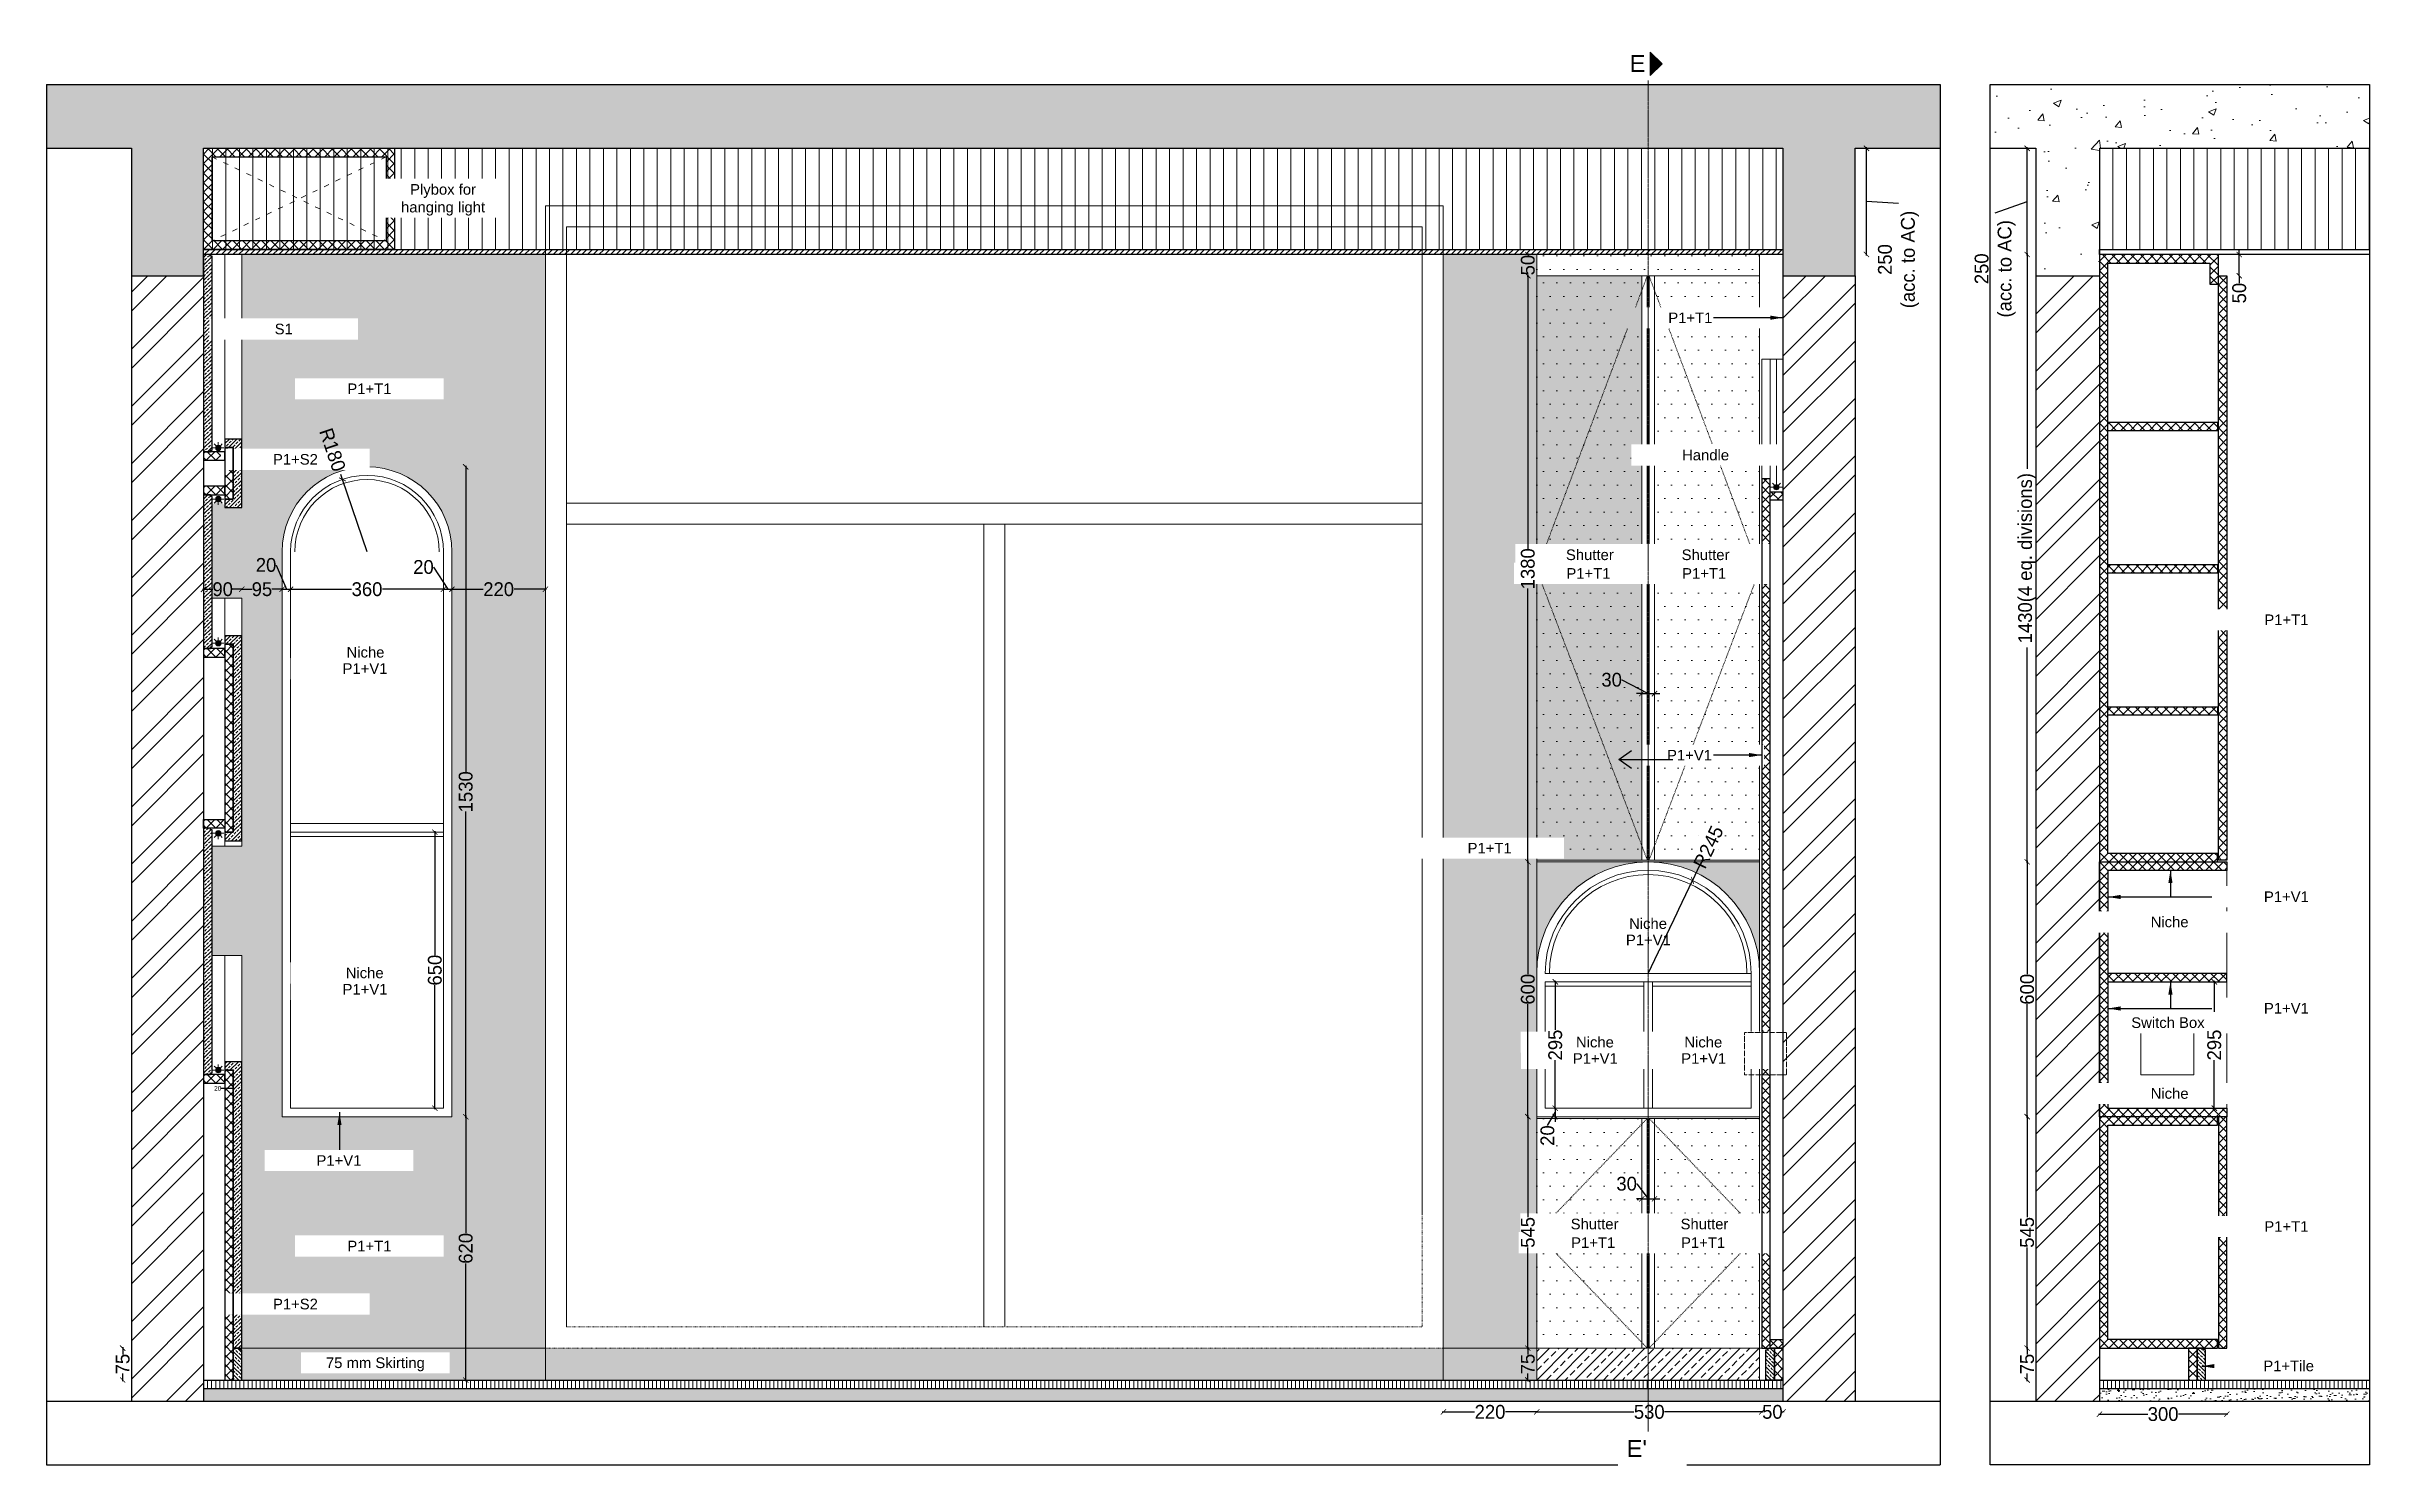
# Model space of a CAD drawing. Header units: millimetres. Extents: x 75500 to 345360, y -224327 to 19532.
# Drawn here: x 202529 to 208001, y -100530 to -97189 of the extents above; entities that cross this region are included whole.
import ezdxf

# ---------------------------------------------------------------- set-up
doc = ezdxf.new("R2010")
doc.units = ezdxf.units.MM
doc.header["$LTSCALE"] = 0.01
for name, pattern in [('ACAD_ISO03W100', [30, 12, -18]), ('CENTER', [50.8, 31.75, -6.35, 6.35, -6.35]), ('ZWCAD_ISO03W100', [30, 12, -18])]:
    doc.linetypes.add(name, pattern=pattern)
doc.layers.add('A- Ele 4', color=250, linetype='Continuous', lineweight=15, true_color=0x333333)
for name, color, linetype, lineweight in [('A-Ele 6', 250, 'Continuous', 0), ('A-WALL', 7, 'Continuous', 30), ('B. no.', 2, 'Continuous', 0), ('furniture section', 7, 'Continuous', 25), ('hatch', 251, 'Continuous', 0), ('Lights', 14, 'Continuous', 20)]:
    doc.layers.add(name, color=color, linetype=linetype, lineweight=lineweight)
doc.layers.add('e .05', color=253, linetype='Continuous')
doc.styles.add('Arial', font='arial.ttf')
doc.styles.add('ISOCP2', font='GOTHIC.TTF')
doc.styles.get("Standard").update_dxf_attribs({"font": 'arial.ttf'})
doc.dimstyles.new('77', dxfattribs={"dimscale": 0.25, "dimtxt": 130, "dimasz": 100, "dimexe": 5, "dimexo": 1, "dimgap": 0.25, "dimtad": 0, "dimdec": 0, "dimrnd": 5, "dimzin": 0, "dimdsep": 46, "dimtxsty": 'ISOCP2', "dimblk": 'ARCHTICK', "dimcen": 0, "dimdle": 100, "dimclrd": 1, "dimclre": 256, "dimclrt": 256, "dimazin": 0, "dimtm": 1e-09, "dimtfac": 1, "dimtdec": 0, "dimtmove": 1, "dimatfit": 0, "dimfxl": 1, "dimtolj": 1, "dimtzin": 12, "dimlwd": -1, "dimlwe": -1, "dimarcsym": 0})
doc.dimstyles.new('MIGCS IN MM 1 100', dxfattribs={"dimtxt": 40, "dimasz": 30, "dimexe": 180, "dimexo": 100, "dimgap": 25, "dimtad": 0, "dimdec": 0, "dimzin": 0, "dimdsep": 46, "dimtxsty": 'Standard', "dimblk": 'ARCHTICK', "dimcen": 150, "dimse1": 1, "dimse2": 1, "dimclrd": 3, "dimclre": 3, "dimclrt": 3, "dimadec": 0, "dimazin": 0, "dimtfac": 1, "dimtdec": 0, "dimtix": 1, "dimtmove": 2, "dimatfit": 3, "dimfxl": 1, "dimtolj": 1, "dimtzin": 0, "dimarcsym": 0})

msp = doc.modelspace()

# ---------------------------------------------------------------- blocks, each defined once
blk = doc.blocks.new('_ARCHTICK')
at = {"color": 0, "linetype": 'ByBlock', "const_width": 0.15}
blk.add_lwpolyline([(-0.5, -0.5), (0.5, 0.5)], dxfattribs=at)
blk = doc.blocks.new('*D311')
at = {"color": 1, "ltscale": 4, "transparency": 16777216}
for p, q in [((206816, -97681.2), (206816, -97426.2)), ((206891.4, -97558.3), (206816, -97553.7)), ((206891.4, -97558.5), (206891.4, -97558.3))]:
    blk.add_line(p, q, dxfattribs=at)
at = {"layer": 'Defpoints', "color": 0, "transparency": 16777216}
for p in [(206619.4, -97428.7), (206816, -97428.7), (206619.4, -97678.7)]:
    blk.add_point(p, dxfattribs=at)
at = {"color": 1, "transparency": 16777216, "xscale": 12.5, "yscale": 12.5, "zscale": 12.5}
for p, rotation in [((206816, -97428.7), 90), ((206816, -97678.7), 270)]:
    blk.add_blockref('_ARCHTICK', p, dxfattribs=dict(at, rotation=rotation))
at = {"transparency": 16777216, "insert": (206891.4, -97690.5), "char_height": 32.5, "attachment_point": 5, "rotation": 90, "style": 'ISOCP2'}
blk.add_mtext('\\A1;250\\P(acc. to AC)', dxfattribs=at)
blk = doc.blocks.new('*D312')
at = {"color": 1, "ltscale": 4, "transparency": 16777216}
for p, q in [((202708.9, -100251.2), (202708.9, -100268.7)), ((202708.9, -100331.2), (202708.9, -100313.7))]:
    blk.add_line(p, q, dxfattribs=at)
at = {"layer": 'Defpoints', "color": 0, "transparency": 16777216}
for p in [(202899.4, -100253.7), (202708.9, -100328.7), (202899.4, -100328.7)]:
    blk.add_point(p, dxfattribs=at)
at = {"color": 1, "transparency": 16777216, "xscale": 12.5, "yscale": 12.5, "zscale": 12.5}
for p, rotation in [((202708.9, -100253.7), 90), ((202708.9, -100328.7), 270)]:
    blk.add_blockref('_ARCHTICK', p, dxfattribs=dict(at, rotation=rotation))
at = {"transparency": 16777216, "insert": (202708.9, -100291.2), "char_height": 32.5, "attachment_point": 5, "rotation": 90, "style": 'ISOCP2'}
blk.add_mtext('\\A1;75', dxfattribs=at)
blk = doc.blocks.new('WINDDDDDD')
at = {"layer": 'A-Ele 6'}
for p, q in [((85551.4, -51281.9), (83436.4, -51281.9)), ((83436.4, -51281.9), (83436.4, -53971.9)), ((85551.4, -51281.9), (85551.4, -53656.9)), ((85501.4, -51331.9), (83486.4, -51331.9)), ((83486.4, -51331.9), (83486.4, -53921.9)), ((85501.4, -51331.9), (85501.4, -53656.9)), ((85501.4, -51981.9), (83486.4, -51981.9)), ((85501.4, -52031.9), (83486.4, -52031.9)), ((84468.9, -52031.9), (84468.9, -53921.9)), ((84518.9, -52031.9), (84518.9, -53921.9))]:
    blk.add_line(p, q, dxfattribs=at)
at = {"layer": 'A-Ele 6', "linetype": 'ACAD_ISO03W100', "ltscale": 10}
for p, q in [((85501.4, -53656.9), (85501.4, -53921.9)), ((85551.4, -53656.9), (85551.4, -53971.9)), ((83486.4, -53921.9), (85501.4, -53921.9)), ((83436.4, -53971.9), (85551.4, -53971.9))]:
    blk.add_line(p, q, dxfattribs=at)
blk = doc.blocks.new('Cove Light-flat-1-flat-1')
at = {"layer": 'Lights', "lineweight": 0, "transparency": 33554559}
h = blk.add_hatch(color=256, dxfattribs=at)
h.dxf.hatch_style = 1
h.paths.add_polyline_path([(29879.8, 364458.8, -2.414214), (29873.5, 364452.4, -0.414214)])
at = {"layer": 'Lights', "lineweight": 0}
for p, q in [((29879.8, 364459.7), (29879.8, 364465.8)), ((29885, 364457.6), (29889.3, 364461.9)), ((29879.8, 364445.1), (29879.8, 364439)), ((29885, 364447.2), (29889.3, 364442.9)), ((29887.2, 364452.4), (29893.3, 364452.4))]:
    blk.add_line(p, q, dxfattribs=at)
blk.add_circle((29879.8, 364452.4), 6.36, dxfattribs=at)
blk = doc.blocks.new('*D326')
at = {"color": 1, "ltscale": 4, "transparency": 16777216}
for p, q in [((202949.4, -99642), (202940.7, -99642)), ((202949.4, -99642), (202945.6, -99642)), ((202969.4, -99642), (202949.4, -99642)), ((202969.4, -99642), (202973.1, -99642))]:
    blk.add_line(p, q, dxfattribs=at)
at = {"layer": 'Defpoints', "color": 0, "transparency": 16777216}
for p in [(202949.4, -99613.4), (202969.4, -99613.4), (202949.4, -99642)]:
    blk.add_point(p, dxfattribs=at)
at = {"color": 1, "transparency": 16777216, "xscale": 3.75, "yscale": 3.75, "zscale": 3.75}
blk.add_blockref('_ARCHTICK', (202949.4, -99642), dxfattribs=at)
at = {"color": 1, "transparency": 16777216, "xscale": 3.75, "yscale": 3.75, "zscale": 3.75, "rotation": 180}
blk.add_blockref('_ARCHTICK', (202969.4, -99642), dxfattribs=at)
at = {"transparency": 16777216, "insert": (202932.7, -99642), "char_height": 10.83, "attachment_point": 5, "style": 'ISOCP2'}
blk.add_mtext('\\A1;20', dxfattribs=at)
blk = doc.blocks.new('*D344')
at = {"color": 1, "ltscale": 4, "transparency": 16777216}
for p, q in [((206018.5, -100251.2), (206018.5, -100268.7)), ((206018.5, -100331.2), (206018.5, -100313.7))]:
    blk.add_line(p, q, dxfattribs=at)
at = {"layer": 'Defpoints', "color": 0, "transparency": 16777216}
for p in [(206039.4, -100253.7), (206018.5, -100328.7), (206039.4, -100328.7)]:
    blk.add_point(p, dxfattribs=at)
at = {"color": 1, "transparency": 16777216, "xscale": 12.5, "yscale": 12.5, "zscale": 12.5}
for p, rotation in [((206018.5, -100253.7), 90), ((206018.5, -100328.7), 270)]:
    blk.add_blockref('_ARCHTICK', p, dxfattribs=dict(at, rotation=rotation))
at = {"transparency": 16777216, "insert": (206018.5, -100291.2), "char_height": 32.5, "attachment_point": 5, "rotation": 90, "style": 'ISOCP2'}
blk.add_mtext('\\A1;75', dxfattribs=at)
blk = doc.blocks.new('*D345')
at = {"color": 1, "ltscale": 4, "transparency": 16777216}
for p, q in [((206018.5, -99706.2), (206018.5, -99945.5)), ((206018.5, -100256.2), (206018.5, -100017))]:
    blk.add_line(p, q, dxfattribs=at)
at = {"layer": 'Defpoints', "color": 0, "transparency": 16777216}
for p in [(206018.5, -99708.7), (206039.4, -99708.7), (206039.4, -100253.7)]:
    blk.add_point(p, dxfattribs=at)
at = {"color": 1, "transparency": 16777216, "xscale": 12.5, "yscale": 12.5, "zscale": 12.5}
for p, rotation in [((206018.5, -99708.7), 90), ((206018.5, -100253.7), 270)]:
    blk.add_blockref('_ARCHTICK', p, dxfattribs=dict(at, rotation=rotation))
at = {"transparency": 16777216, "insert": (206018.5, -99981.2), "char_height": 32.5, "attachment_point": 5, "rotation": 90, "style": 'ISOCP2'}
blk.add_mtext('\\A1;545', dxfattribs=at)
blk = doc.blocks.new('*D346')
at = {"color": 1, "ltscale": 4, "transparency": 16777216}
for p, q in [((206018.5, -99106.2), (206018.5, -99373.3)), ((206018.5, -99711.2), (206018.5, -99444.1))]:
    blk.add_line(p, q, dxfattribs=at)
at = {"layer": 'Defpoints', "color": 0, "transparency": 16777216}
for p in [(206018.5, -99108.7), (206039.4, -99108.7), (206039.4, -99708.7)]:
    blk.add_point(p, dxfattribs=at)
at = {"color": 1, "transparency": 16777216, "xscale": 12.5, "yscale": 12.5, "zscale": 12.5}
for p, rotation in [((206018.5, -99108.7), 90), ((206018.5, -99708.7), 270)]:
    blk.add_blockref('_ARCHTICK', p, dxfattribs=dict(at, rotation=rotation))
at = {"transparency": 16777216, "insert": (206018.5, -99408.7), "char_height": 32.5, "attachment_point": 5, "rotation": 90, "style": 'ISOCP2'}
blk.add_mtext('\\A1;600', dxfattribs=at)
blk = doc.blocks.new('*D347')
at = {"color": 1, "ltscale": 4, "transparency": 16777216}
for p, q in [((206018.5, -97726.2), (206018.5, -98372.4)), ((206018.5, -99111.2), (206018.5, -98465))]:
    blk.add_line(p, q, dxfattribs=at)
at = {"layer": 'Defpoints', "color": 0, "transparency": 16777216}
for p in [(206018.5, -97728.7), (206039.4, -97728.7), (206039.4, -99108.7)]:
    blk.add_point(p, dxfattribs=at)
at = {"color": 1, "transparency": 16777216, "xscale": 12.5, "yscale": 12.5, "zscale": 12.5}
for p, rotation in [((206018.5, -97728.7), 90), ((206018.5, -99108.7), 270)]:
    blk.add_blockref('_ARCHTICK', p, dxfattribs=dict(at, rotation=rotation))
at = {"transparency": 16777216, "insert": (206018.5, -98418.7), "char_height": 32.5, "attachment_point": 5, "rotation": 90, "style": 'ISOCP2'}
blk.add_mtext('\\A1;1380', dxfattribs=at)
blk = doc.blocks.new('*D348')
at = {"color": 1, "ltscale": 4, "transparency": 16777216}
for p, q in [((206018.5, -97676.2), (206018.5, -97680.2)), ((206018.5, -97731.2), (206018.5, -97727.2))]:
    blk.add_line(p, q, dxfattribs=at)
at = {"layer": 'Defpoints', "color": 0, "transparency": 16777216}
for p in [(206071.4, -97678.7), (206018.5, -97728.7), (206071.4, -97728.7)]:
    blk.add_point(p, dxfattribs=at)
at = {"color": 1, "transparency": 16777216, "xscale": 12.5, "yscale": 12.5, "zscale": 12.5}
for p, rotation in [((206018.5, -97678.7), 90), ((206018.5, -97728.7), 270)]:
    blk.add_blockref('_ARCHTICK', p, dxfattribs=dict(at, rotation=rotation))
at = {"transparency": 16777216, "insert": (206018.5, -97703.7), "char_height": 32.5, "attachment_point": 5, "rotation": 90, "style": 'ISOCP2'}
blk.add_mtext('\\A1;50', dxfattribs=at)
blk = doc.blocks.new('*D349')
at = {"color": 1, "ltscale": 4, "transparency": 16777216}
for p, q in [((206083.1, -99388.7), (206083.1, -99504)), ((206083.1, -99691.2), (206083.1, -99576))]:
    blk.add_line(p, q, dxfattribs=at)
at = {"layer": 'Defpoints', "color": 0, "transparency": 16777216}
for p in [(206291.9, -99391.2), (206083.1, -99688.7), (206291.9, -99688.7)]:
    blk.add_point(p, dxfattribs=at)
at = {"color": 1, "transparency": 16777216, "xscale": 12.5, "yscale": 12.5, "zscale": 12.5}
for p, rotation in [((206083.1, -99391.2), 90), ((206083.1, -99688.7), 270)]:
    blk.add_blockref('_ARCHTICK', p, dxfattribs=dict(at, rotation=rotation))
at = {"transparency": 16777216, "insert": (206083.1, -99540), "char_height": 32.5, "attachment_point": 5, "rotation": 90, "style": 'ISOCP2'}
blk.add_mtext('\\A1;295', dxfattribs=at)
blk = doc.blocks.new('*D350')
at = {"color": 1, "ltscale": 4, "transparency": 16777216}
for p, q in [((206036.9, -100403.9), (206268.4, -100403.9)), ((206571.9, -100403.9), (206340.4, -100403.9))]:
    blk.add_line(p, q, dxfattribs=at)
at = {"layer": 'Defpoints', "color": 0, "transparency": 16777216}
for p in [(206039.4, -100253.7), (206569.4, -100253.7), (206569.4, -100403.9)]:
    blk.add_point(p, dxfattribs=at)
at = {"color": 1, "transparency": 16777216, "xscale": 12.5, "yscale": 12.5, "zscale": 12.5, "rotation": 180}
blk.add_blockref('_ARCHTICK', (206039.4, -100403.9), dxfattribs=at)
at = {"color": 1, "transparency": 16777216, "xscale": 12.5, "yscale": 12.5, "zscale": 12.5}
blk.add_blockref('_ARCHTICK', (206569.4, -100403.9), dxfattribs=at)
at = {"transparency": 16777216, "insert": (206304.4, -100403.9), "char_height": 32.5, "attachment_point": 5, "style": 'ISOCP2'}
blk.add_mtext('\\A1;530', dxfattribs=at)
blk = doc.blocks.new('*D351')
at = {"color": 1, "ltscale": 4, "transparency": 16777216}
for p, q in [((206566.9, -100403.9), (206570.9, -100403.9)), ((206621.9, -100403.9), (206617.9, -100403.9))]:
    blk.add_line(p, q, dxfattribs=at)
at = {"layer": 'Defpoints', "color": 0, "transparency": 16777216}
for p in [(206569.4, -100222.4), (206619.4, -100222.4), (206619.4, -100403.9)]:
    blk.add_point(p, dxfattribs=at)
at = {"color": 1, "transparency": 16777216, "xscale": 12.5, "yscale": 12.5, "zscale": 12.5, "rotation": 180}
blk.add_blockref('_ARCHTICK', (206569.4, -100403.9), dxfattribs=at)
at = {"color": 1, "transparency": 16777216, "xscale": 12.5, "yscale": 12.5, "zscale": 12.5}
blk.add_blockref('_ARCHTICK', (206619.4, -100403.9), dxfattribs=at)
at = {"transparency": 16777216, "insert": (206594.4, -100403.9), "char_height": 32.5, "attachment_point": 5, "style": 'ISOCP2'}
blk.add_mtext('\\A1;50', dxfattribs=at)
blk = doc.blocks.new('*D352')
at = {"color": 1, "ltscale": 4, "transparency": 16777216}
for p, q in [((205816.9, -100403.9), (205893.1, -100403.9)), ((206041.9, -100403.9), (205965.7, -100403.9))]:
    blk.add_line(p, q, dxfattribs=at)
at = {"layer": 'Defpoints', "color": 0, "transparency": 16777216}
for p in [(205819.4, -100328.7), (206039.4, -100328.7), (205819.4, -100403.9)]:
    blk.add_point(p, dxfattribs=at)
at = {"color": 1, "transparency": 16777216, "xscale": 12.5, "yscale": 12.5, "zscale": 12.5, "rotation": 180}
blk.add_blockref('_ARCHTICK', (205819.4, -100403.9), dxfattribs=at)
at = {"color": 1, "transparency": 16777216, "xscale": 12.5, "yscale": 12.5, "zscale": 12.5}
blk.add_blockref('_ARCHTICK', (206039.4, -100403.9), dxfattribs=at)
at = {"transparency": 16777216, "insert": (205929.4, -100403.9), "char_height": 32.5, "attachment_point": 5, "style": 'ISOCP2'}
blk.add_mtext('\\A1;220', dxfattribs=at)
blk = doc.blocks.new('*D353')
at = {"color": 1, "ltscale": 4, "transparency": 16777216}
for p, q in [((202896.9, -98466.9), (202921.1, -98466.9)), ((202991.9, -98466.9), (202967.7, -98466.9))]:
    blk.add_line(p, q, dxfattribs=at)
at = {"layer": 'Defpoints', "color": 0, "transparency": 16777216}
for p in [(202899.4, -98466.9), (202899.4, -98515.8), (202989.4, -98515.8)]:
    blk.add_point(p, dxfattribs=at)
at = {"color": 1, "transparency": 16777216, "xscale": 12.5, "yscale": 12.5, "zscale": 12.5, "rotation": 180}
blk.add_blockref('_ARCHTICK', (202899.4, -98466.9), dxfattribs=at)
at = {"color": 1, "transparency": 16777216, "xscale": 12.5, "yscale": 12.5, "zscale": 12.5}
blk.add_blockref('_ARCHTICK', (202989.4, -98466.9), dxfattribs=at)
at = {"transparency": 16777216, "insert": (202944.4, -98466.9), "char_height": 32.5, "attachment_point": 5, "style": 'ISOCP2'}
blk.add_mtext('\\A1;90', dxfattribs=at)
blk = doc.blocks.new('*D354')
at = {"color": 1, "ltscale": 4, "transparency": 16777216}
for p, q in [((202986.9, -98466.9), (203013.8, -98466.9)), ((203086.9, -98466.9), (203059.9, -98466.9))]:
    blk.add_line(p, q, dxfattribs=at)
at = {"layer": 'Defpoints', "color": 0, "transparency": 16777216}
for p in [(202989.4, -98487.5), (203084.4, -98466.9), (203084.4, -98487.5)]:
    blk.add_point(p, dxfattribs=at)
at = {"color": 1, "transparency": 16777216, "xscale": 12.5, "yscale": 12.5, "zscale": 12.5, "rotation": 180}
blk.add_blockref('_ARCHTICK', (202989.4, -98466.9), dxfattribs=at)
at = {"color": 1, "transparency": 16777216, "xscale": 12.5, "yscale": 12.5, "zscale": 12.5}
blk.add_blockref('_ARCHTICK', (203084.4, -98466.9), dxfattribs=at)
at = {"transparency": 16777216, "insert": (203036.9, -98466.9), "char_height": 32.5, "attachment_point": 5, "style": 'ISOCP2'}
blk.add_mtext('\\A1;95', dxfattribs=at)
blk = doc.blocks.new('*D355')
at = {"color": 1, "ltscale": 4, "transparency": 16777216}
for p, q in [((203070.4, -98409.8), (203070.5, -98409.8)), ((203070.5, -98409.8), (203094.4, -98466.9)), ((203084.4, -98466.9), (203071.9, -98466.9)), ((203084.4, -98466.9), (203104.4, -98466.9)), ((203104.4, -98466.9), (203116.9, -98466.9))]:
    blk.add_line(p, q, dxfattribs=at)
at = {"layer": 'Defpoints', "color": 0, "transparency": 16777216}
for p in [(203104.4, -98466.9), (203084.4, -98524.6), (203104.4, -98524.6)]:
    blk.add_point(p, dxfattribs=at)
at = {"color": 1, "transparency": 16777216, "xscale": 12.5, "yscale": 12.5, "zscale": 12.5}
blk.add_blockref('_ARCHTICK', (203084.4, -98466.9), dxfattribs=at)
at = {"color": 1, "transparency": 16777216, "xscale": 12.5, "yscale": 12.5, "zscale": 12.5, "rotation": 180}
blk.add_blockref('_ARCHTICK', (203104.4, -98466.9), dxfattribs=at)
at = {"transparency": 16777216, "insert": (203046.6, -98409.8), "char_height": 32.5, "attachment_point": 5, "style": 'ISOCP2'}
blk.add_mtext('\\A1;20', dxfattribs=at)
blk = doc.blocks.new('*D356')
at = {"color": 1, "ltscale": 4, "transparency": 16777216}
for p, q in [((203101.9, -98466.9), (203248.2, -98466.9)), ((203466.9, -98466.9), (203320.5, -98466.9))]:
    blk.add_line(p, q, dxfattribs=at)
at = {"layer": 'Defpoints', "color": 0, "transparency": 16777216}
for p in [(203464.4, -98466.9), (203104.4, -98514.4), (203464.4, -98514.4)]:
    blk.add_point(p, dxfattribs=at)
at = {"color": 1, "transparency": 16777216, "xscale": 12.5, "yscale": 12.5, "zscale": 12.5, "rotation": 180}
blk.add_blockref('_ARCHTICK', (203104.4, -98466.9), dxfattribs=at)
at = {"color": 1, "transparency": 16777216, "xscale": 12.5, "yscale": 12.5, "zscale": 12.5}
blk.add_blockref('_ARCHTICK', (203464.4, -98466.9), dxfattribs=at)
at = {"transparency": 16777216, "insert": (203284.4, -98466.9), "char_height": 32.5, "attachment_point": 5, "style": 'ISOCP2'}
blk.add_mtext('\\A1;360', dxfattribs=at)
blk = doc.blocks.new('*D357')
at = {"color": 1, "ltscale": 4, "transparency": 16777216}
for p, q in [((203441, -98414.6), (203441.2, -98414.6)), ((203441.2, -98414.6), (203474.4, -98466.9)), ((203464.4, -98466.9), (203451.9, -98466.9)), ((203464.4, -98466.9), (203484.4, -98466.9)), ((203484.4, -98466.9), (203496.9, -98466.9))]:
    blk.add_line(p, q, dxfattribs=at)
at = {"layer": 'Defpoints', "color": 0, "transparency": 16777216}
for p in [(203484.4, -98466.9), (203464.4, -98514.4), (203484.4, -98514.4)]:
    blk.add_point(p, dxfattribs=at)
at = {"color": 1, "transparency": 16777216, "xscale": 12.5, "yscale": 12.5, "zscale": 12.5}
blk.add_blockref('_ARCHTICK', (203464.4, -98466.9), dxfattribs=at)
at = {"color": 1, "transparency": 16777216, "xscale": 12.5, "yscale": 12.5, "zscale": 12.5, "rotation": 180}
blk.add_blockref('_ARCHTICK', (203484.4, -98466.9), dxfattribs=at)
at = {"transparency": 16777216, "insert": (203417.3, -98414.6), "char_height": 32.5, "attachment_point": 5, "style": 'ISOCP2'}
blk.add_mtext('\\A1;20', dxfattribs=at)
blk = doc.blocks.new('*D358')
at = {"color": 1, "ltscale": 4, "transparency": 16777216}
for p, q in [((203481.9, -98466.9), (203558.1, -98466.9)), ((203706.9, -98466.9), (203630.7, -98466.9))]:
    blk.add_line(p, q, dxfattribs=at)
at = {"layer": 'Defpoints', "color": 0, "transparency": 16777216}
for p in [(203704.4, -98466.9), (203484.4, -98547.5), (203704.4, -98547.5)]:
    blk.add_point(p, dxfattribs=at)
at = {"color": 1, "transparency": 16777216, "xscale": 12.5, "yscale": 12.5, "zscale": 12.5, "rotation": 180}
blk.add_blockref('_ARCHTICK', (203484.4, -98466.9), dxfattribs=at)
at = {"color": 1, "transparency": 16777216, "xscale": 12.5, "yscale": 12.5, "zscale": 12.5}
blk.add_blockref('_ARCHTICK', (203704.4, -98466.9), dxfattribs=at)
at = {"transparency": 16777216, "insert": (203594.4, -98466.9), "char_height": 32.5, "attachment_point": 5, "style": 'ISOCP2'}
blk.add_mtext('\\A1;220', dxfattribs=at)
blk = doc.blocks.new('*D359')
at = {"color": 1, "ltscale": 4, "transparency": 16777216}
for p, q in [((203516.9, -99706.2), (203516.9, -99983.3)), ((203516.9, -100331.2), (203516.9, -100054.1))]:
    blk.add_line(p, q, dxfattribs=at)
at = {"layer": 'Defpoints', "color": 0, "transparency": 16777216}
for p in [(203516.9, -99708.7), (203516.9, -100328.7), (203516.9, -100328.7)]:
    blk.add_point(p, dxfattribs=at)
at = {"color": 1, "transparency": 16777216, "xscale": 12.5, "yscale": 12.5, "zscale": 12.5}
for p, rotation in [((203516.9, -99708.7), 90), ((203516.9, -100328.7), 270)]:
    blk.add_blockref('_ARCHTICK', p, dxfattribs=dict(at, rotation=rotation))
at = {"transparency": 16777216, "insert": (203516.9, -100018.7), "char_height": 32.5, "attachment_point": 5, "rotation": 90, "style": 'ISOCP2'}
blk.add_mtext('\\A1;620', dxfattribs=at)
blk = doc.blocks.new('*D360')
at = {"color": 1, "ltscale": 4, "transparency": 16777216}
for p, q in [((203516.9, -98176.2), (203516.9, -98897.4)), ((203516.9, -99711.2), (203516.9, -98990))]:
    blk.add_line(p, q, dxfattribs=at)
at = {"layer": 'Defpoints', "color": 0, "transparency": 16777216}
for p in [(203284.4, -98178.7), (203284.4, -99708.7), (203516.9, -99708.7)]:
    blk.add_point(p, dxfattribs=at)
at = {"color": 1, "transparency": 16777216, "xscale": 12.5, "yscale": 12.5, "zscale": 12.5}
for p, rotation in [((203516.9, -98178.7), 90), ((203516.9, -99708.7), 270)]:
    blk.add_blockref('_ARCHTICK', p, dxfattribs=dict(at, rotation=rotation))
at = {"transparency": 16777216, "insert": (203516.9, -98943.7), "char_height": 32.5, "attachment_point": 5, "rotation": 90, "style": 'ISOCP2'}
blk.add_mtext('\\A1;1530', dxfattribs=at)
blk = doc.blocks.new('*D361')
at = {"color": 1, "ltscale": 4, "transparency": 16777216}
for p, q in [((203226.7, -98208.2), (203222.7, -98196.4)), ((203284.4, -98378.7), (203226.7, -98208.2))]:
    blk.add_line(p, q, dxfattribs=at)
at = {"layer": 'Defpoints', "color": 0, "transparency": 16777216}
for p in [(203226.7, -98208.2), (203284.4, -98378.7)]:
    blk.add_point(p, dxfattribs=at)
at = {"color": 1, "transparency": 16777216, "xscale": 12.5, "yscale": 12.5, "zscale": 12.5, "rotation": 288.693073542727}
blk.add_blockref('_ARCHTICK', (203226.7, -98208.2), dxfattribs=at)
at = {"transparency": 16777216, "insert": (203203.1, -98138.5), "char_height": 32.5, "attachment_point": 5, "rotation": 288.6931, "style": 'ISOCP2'}
blk.add_mtext('\\A1;R180', dxfattribs=at)
blk = doc.blocks.new('*D362')
at = {"color": 1, "ltscale": 4, "transparency": 16777216}
for p, q in [((203444.2, -99036.2), (203444.2, -99328.3)), ((203444.2, -99691.2), (203444.2, -99399.1))]:
    blk.add_line(p, q, dxfattribs=at)
at = {"layer": 'Defpoints', "color": 0, "transparency": 16777216}
for p in [(203464.4, -99038.7), (203444.2, -99688.7), (203464.4, -99688.7)]:
    blk.add_point(p, dxfattribs=at)
at = {"color": 1, "transparency": 16777216, "xscale": 12.5, "yscale": 12.5, "zscale": 12.5}
for p, rotation in [((203444.2, -99038.7), 90), ((203444.2, -99688.7), 270)]:
    blk.add_blockref('_ARCHTICK', p, dxfattribs=dict(at, rotation=rotation))
at = {"transparency": 16777216, "insert": (203444.2, -99363.7), "char_height": 32.5, "attachment_point": 5, "rotation": 90, "style": 'ISOCP2'}
blk.add_mtext('\\A1;650', dxfattribs=at)
blk = doc.blocks.new('*D363')
at = {"color": 1, "ltscale": 4, "transparency": 16777216}
for p in [(206423, -99117.6), (206301.9, -99371.2)]:
    blk.add_line(p, (206406.3, -99152.4), dxfattribs=at)
at = {"layer": 'Defpoints', "color": 0, "transparency": 16777216}
for p in [(206406.3, -99152.4), (206301.9, -99371.2)]:
    blk.add_point(p, dxfattribs=at)
at = {"color": 1, "transparency": 16777216, "xscale": 12.5, "yscale": 12.5, "zscale": 12.5, "rotation": 244.4829248791544}
blk.add_blockref('_ARCHTICK', (206406.3, -99152.4), dxfattribs=at)
at = {"transparency": 16777216, "insert": (206443.8, -99073.9), "char_height": 32.5, "attachment_point": 5, "rotation": 64.4829, "style": 'ISOCP2'}
blk.add_mtext('\\A1;R245', dxfattribs=at)
blk = doc.blocks.new('*D364')
at = {"color": 1, "ltscale": 4, "transparency": 16777216}
for p, q in [((206083.1, -99688.7), (206083.1, -99676.2)), ((206083.1, -99688.7), (206083.1, -99708.7)), ((206064.7, -99729.3), (206083.1, -99698.7)), ((206064.7, -99729.4), (206064.7, -99729.3)), ((206083.1, -99708.7), (206083.1, -99721.2))]:
    blk.add_line(p, q, dxfattribs=at)
at = {"layer": 'Defpoints', "color": 0, "transparency": 16777216}
for p in [(206103.8, -99688.7), (206083.1, -99708.7), (206103.8, -99708.7)]:
    blk.add_point(p, dxfattribs=at)
at = {"color": 1, "transparency": 16777216, "xscale": 12.5, "yscale": 12.5, "zscale": 12.5}
for p, rotation in [((206083.1, -99688.7), 270), ((206083.1, -99708.7), 90)]:
    blk.add_blockref('_ARCHTICK', p, dxfattribs=dict(at, rotation=rotation))
at = {"transparency": 16777216, "insert": (206064.7, -99753.2), "char_height": 32.5, "attachment_point": 5, "rotation": 90, "style": 'ISOCP2'}
blk.add_mtext('\\A1;20', dxfattribs=at)
blk = doc.blocks.new('*D517')
at = {"color": 1, "ltscale": 4, "transparency": 16777216}
for p, q in [((207362.3, -100409.1), (207478.6, -100409.1)), ((207667.3, -100409.1), (207550.9, -100409.1))]:
    blk.add_line(p, q, dxfattribs=at)
at = {"layer": 'Defpoints', "color": 0, "transparency": 16777216}
for p in [(207364.8, -100118.6), (207664.8, -100118.6), (207664.8, -100409.1)]:
    blk.add_point(p, dxfattribs=at)
at = {"color": 1, "transparency": 16777216, "xscale": 12.5, "yscale": 12.5, "zscale": 12.5, "rotation": 180}
blk.add_blockref('_ARCHTICK', (207364.8, -100409.1), dxfattribs=at)
at = {"color": 1, "transparency": 16777216, "xscale": 12.5, "yscale": 12.5, "zscale": 12.5}
blk.add_blockref('_ARCHTICK', (207664.8, -100409.1), dxfattribs=at)
at = {"transparency": 16777216, "insert": (207514.8, -100409.1), "char_height": 32.5, "attachment_point": 5, "style": 'ISOCP2'}
blk.add_mtext('\\A1;300', dxfattribs=at)
blk = doc.blocks.new('*D518')
at = {"color": 1, "ltscale": 4, "transparency": 16777216}
for p, q in [((207194.5, -100251.2), (207194.5, -100268.7)), ((207194.5, -100331.2), (207194.5, -100313.7))]:
    blk.add_line(p, q, dxfattribs=at)
at = {"layer": 'Defpoints', "color": 0, "transparency": 16777216}
for p in [(207364.8, -100253.7), (207194.5, -100328.7), (207364.8, -100328.7)]:
    blk.add_point(p, dxfattribs=at)
at = {"color": 1, "transparency": 16777216, "xscale": 12.5, "yscale": 12.5, "zscale": 12.5}
for p, rotation in [((207194.5, -100253.7), 90), ((207194.5, -100328.7), 270)]:
    blk.add_blockref('_ARCHTICK', p, dxfattribs=dict(at, rotation=rotation))
at = {"transparency": 16777216, "insert": (207194.5, -100291.2), "char_height": 32.5, "attachment_point": 5, "rotation": 90, "style": 'ISOCP2'}
blk.add_mtext('\\A1;75', dxfattribs=at)
blk = doc.blocks.new('*D519')
at = {"color": 1, "ltscale": 4, "transparency": 16777216}
for p, q in [((207194.5, -99706.2), (207194.5, -99945.5)), ((207194.5, -100256.2), (207194.5, -100017))]:
    blk.add_line(p, q, dxfattribs=at)
at = {"layer": 'Defpoints', "color": 0, "transparency": 16777216}
for p in [(207194.5, -99708.7), (207364.8, -99708.7), (207364.8, -100253.7)]:
    blk.add_point(p, dxfattribs=at)
at = {"color": 1, "transparency": 16777216, "xscale": 12.5, "yscale": 12.5, "zscale": 12.5}
for p, rotation in [((207194.5, -99708.7), 90), ((207194.5, -100253.7), 270)]:
    blk.add_blockref('_ARCHTICK', p, dxfattribs=dict(at, rotation=rotation))
at = {"transparency": 16777216, "insert": (207194.5, -99981.2), "char_height": 32.5, "attachment_point": 5, "rotation": 90, "style": 'ISOCP2'}
blk.add_mtext('\\A1;545', dxfattribs=at)
blk = doc.blocks.new('*D520')
at = {"color": 1, "ltscale": 4, "transparency": 16777216}
for p, q in [((207194.5, -99106.2), (207194.5, -99373.3)), ((207194.5, -99711.2), (207194.5, -99444.1))]:
    blk.add_line(p, q, dxfattribs=at)
at = {"layer": 'Defpoints', "color": 0, "transparency": 16777216}
for p in [(207194.5, -99108.7), (207364.8, -99108.7), (207364.8, -99708.7)]:
    blk.add_point(p, dxfattribs=at)
at = {"color": 1, "transparency": 16777216, "xscale": 12.5, "yscale": 12.5, "zscale": 12.5}
for p, rotation in [((207194.5, -99108.7), 90), ((207194.5, -99708.7), 270)]:
    blk.add_blockref('_ARCHTICK', p, dxfattribs=dict(at, rotation=rotation))
at = {"transparency": 16777216, "insert": (207194.5, -99408.7), "char_height": 32.5, "attachment_point": 5, "rotation": 90, "style": 'ISOCP2'}
blk.add_mtext('\\A1;600', dxfattribs=at)
blk = doc.blocks.new('*D521')
at = {"color": 1, "ltscale": 4, "transparency": 16777216}
for p, q in [((207194.5, -97676.2), (207194.5, -98183.7)), ((207194.5, -99111.2), (207194.5, -98603.7))]:
    blk.add_line(p, q, dxfattribs=at)
at = {"layer": 'Defpoints', "color": 0, "transparency": 16777216}
for p in [(207194.5, -97678.7), (207364.8, -97678.7), (207364.8, -99108.7)]:
    blk.add_point(p, dxfattribs=at)
at = {"color": 1, "transparency": 16777216, "xscale": 12.5, "yscale": 12.5, "zscale": 12.5}
for p, rotation in [((207194.5, -97678.7), 90), ((207194.5, -99108.7), 270)]:
    blk.add_blockref('_ARCHTICK', p, dxfattribs=dict(at, rotation=rotation))
at = {"transparency": 16777216, "insert": (207194.5, -98393.7), "char_height": 32.5, "attachment_point": 5, "rotation": 90, "style": 'ISOCP2'}
blk.add_mtext('\\A1;1430(4 eq. divisions)', dxfattribs=at)
blk = doc.blocks.new('*D522')
at = {"color": 1, "ltscale": 4, "transparency": 16777216}
for p, q in [((207194.5, -97681.2), (207194.5, -97426.2)), ((207119.1, -97580.2), (207194.5, -97553.7)), ((207119.1, -97580.3), (207119.1, -97580.2))]:
    blk.add_line(p, q, dxfattribs=at)
at = {"layer": 'Defpoints', "color": 0, "transparency": 16777216}
for p in [(207194.5, -97428.7), (207392.5, -97428.7), (207392.5, -97678.7)]:
    blk.add_point(p, dxfattribs=at)
at = {"color": 1, "transparency": 16777216, "xscale": 12.5, "yscale": 12.5, "zscale": 12.5}
for p, rotation in [((207194.5, -97428.7), 90), ((207194.5, -97678.7), 270)]:
    blk.add_blockref('_ARCHTICK', p, dxfattribs=dict(at, rotation=rotation))
at = {"transparency": 16777216, "insert": (207119.1, -97712.3), "char_height": 32.5, "attachment_point": 5, "rotation": 90, "style": 'ISOCP2'}
blk.add_mtext('\\A1;250\\P(acc. to AC)', dxfattribs=at)
blk = doc.blocks.new('jyhtgrefdwas-flat-38-flat-1-flat-1')
at = {"layer": 'Lights', "lineweight": 30, "ltscale": 300}
h = blk.add_hatch(color=256, dxfattribs=at)
h.dxf.hatch_style = 1
h.paths.add_polyline_path([(-27.8, 0), (0, 27.8), (27.8, 0)])
blk.add_lwpolyline([(-27.8, 0), (0, 27.8), (27.8, 0), (-27.8, 0)], dxfattribs=at)
blk = doc.blocks.new('*D523')
at = {"color": 1, "ltscale": 4, "transparency": 16777216}
for p, q in [((206239.5, -98680.1), (206239.7, -98680.1)), ((206239.7, -98680.1), (206301.9, -98712.5)), ((206286.9, -98712.5), (206274.4, -98712.5)), ((206286.9, -98712.5), (206316.9, -98712.5)), ((206316.9, -98712.5), (206329.4, -98712.5))]:
    blk.add_line(p, q, dxfattribs=at)
at = {"layer": 'Defpoints', "color": 0, "transparency": 16777216}
for p in [(206286.9, -98737.3), (206316.9, -98712.5), (206316.9, -98737.3)]:
    blk.add_point(p, dxfattribs=at)
at = {"color": 1, "transparency": 16777216, "xscale": 12.5, "yscale": 12.5, "zscale": 12.5}
blk.add_blockref('_ARCHTICK', (206286.9, -98712.5), dxfattribs=at)
at = {"color": 1, "transparency": 16777216, "xscale": 12.5, "yscale": 12.5, "zscale": 12.5, "rotation": 180}
blk.add_blockref('_ARCHTICK', (206316.9, -98712.5), dxfattribs=at)
at = {"transparency": 16777216, "insert": (206215.9, -98680.1), "char_height": 32.5, "attachment_point": 5, "style": 'ISOCP2'}
blk.add_mtext('\\A1;30', dxfattribs=at)
blk = doc.blocks.new('*D524')
at = {"color": 1, "ltscale": 4, "transparency": 16777216}
for p, q in [((206286.9, -99902.2), (206274.4, -99902.2)), ((206274.9, -99866.7), (206275, -99866.7)), ((206275, -99866.7), (206301.9, -99902.2)), ((206286.9, -99902.2), (206316.9, -99902.2)), ((206316.9, -99902.2), (206329.4, -99902.2))]:
    blk.add_line(p, q, dxfattribs=at)
at = {"layer": 'Defpoints', "color": 0, "transparency": 16777216}
for p in [(206316.9, -99902.2), (206286.9, -99912.5), (206316.9, -99912.5)]:
    blk.add_point(p, dxfattribs=at)
at = {"color": 1, "transparency": 16777216, "xscale": 12.5, "yscale": 12.5, "zscale": 12.5}
blk.add_blockref('_ARCHTICK', (206286.9, -99902.2), dxfattribs=at)
at = {"color": 1, "transparency": 16777216, "xscale": 12.5, "yscale": 12.5, "zscale": 12.5, "rotation": 180}
blk.add_blockref('_ARCHTICK', (206316.9, -99902.2), dxfattribs=at)
at = {"transparency": 16777216, "insert": (206251.2, -99866.7), "char_height": 32.5, "attachment_point": 5, "style": 'ISOCP2'}
blk.add_mtext('\\A1;30', dxfattribs=at)
blk = doc.blocks.new('*D525')
at = {"color": 1, "ltscale": 4, "transparency": 16777216}
for p, q in [((207635.3, -99388.7), (207635.3, -99504)), ((207635.3, -99691.2), (207635.3, -99576))]:
    blk.add_line(p, q, dxfattribs=at)
at = {"layer": 'Defpoints', "color": 0, "transparency": 16777216}
for p in [(207664.8, -99391.2), (207635.3, -99688.7), (207664.8, -99688.7)]:
    blk.add_point(p, dxfattribs=at)
at = {"color": 1, "transparency": 16777216, "xscale": 12.5, "yscale": 12.5, "zscale": 12.5}
for p, rotation in [((207635.3, -99391.2), 90), ((207635.3, -99688.7), 270)]:
    blk.add_blockref('_ARCHTICK', p, dxfattribs=dict(at, rotation=rotation))
at = {"transparency": 16777216, "insert": (207635.3, -99540), "char_height": 32.5, "attachment_point": 5, "rotation": 90, "style": 'ISOCP2'}
blk.add_mtext('\\A1;295', dxfattribs=at)
blk = doc.blocks.new('*D526')
at = {"color": 1, "ltscale": 4, "transparency": 16777216}
for p, q in [((207694.1, -97678.7), (207694.1, -97666.2)), ((207694.1, -97728.7), (207694.1, -97678.7)), ((207694.1, -97728.7), (207694.1, -97746.1)), ((207694.1, -97728.7), (207694.1, -97741.2))]:
    blk.add_line(p, q, dxfattribs=at)
at = {"layer": 'Defpoints', "color": 0, "transparency": 16777216}
for p in [(207664.8, -97678.7), (207694.1, -97678.7), (207664.8, -97728.7)]:
    blk.add_point(p, dxfattribs=at)
at = {"color": 1, "transparency": 16777216, "xscale": 12.5, "yscale": 12.5, "zscale": 12.5}
for p, rotation in [((207694.1, -97678.7), 270), ((207694.1, -97728.7), 90)]:
    blk.add_blockref('_ARCHTICK', p, dxfattribs=dict(at, rotation=rotation))
at = {"transparency": 16777216, "insert": (207694.1, -97769.6), "char_height": 32.5, "attachment_point": 5, "rotation": 90, "style": 'ISOCP2'}
blk.add_mtext('\\A1;50', dxfattribs=at)

# ---------------------------------------------------------------- dimensions: what is measured, and where the dimension line sits
at = {"ltscale": 4}
for base, p1, p2, picture, middle in [((206816, -97428.7), (206619.4, -97678.7), (206619.4, -97428.7), '*D311', (206891.4, -97558.5)), ((207194.5, -97428.7), (207392.5, -97678.7), (207392.5, -97428.7), '*D522', (207119.1, -97580.4))]:
    dim = msp.add_linear_dim(base=base, p1=p1, p2=p2, angle=90, text='<>\\P(acc. to AC)', dimstyle='77', override={"dimasz": 50, "dimpost": '\\X', "dimtxsty": 'ISOCP2', "dimblk": 'ARCHTICK', "dimdle": 10, "dimse1": 1, "dimse2": 1, "dimclre": 253}, dxfattribs=at)
    dim.commit()
    dim.dimension.update_dxf_attribs({"geometry": picture, "text_midpoint": middle, "dimtype": 161})
for base, p1, p2, angle, override, picture, middle in [((207694.1, -97678.7), (207664.8, -97728.7), (207664.8, -97678.7), 90, {"dimasz": 50, "dimpost": '\\X', "dimblk": 'ARCHTICK', "dimdle": 10, "dimse1": 1, "dimse2": 1, "dimclre": 253}, '*D526', (207694.1, -97769.6)), ((203104.4, -98466.9), (203084.4, -98524.6), (203104.4, -98524.6), 0, {"dimasz": 50, "dimpost": '\\X', "dimblk": 'ARCHTICK', "dimdle": 10, "dimse1": 1, "dimse2": 1, "dimclre": 253}, '*D355', (203070.3, -98409.8)), ((203484.4, -98466.9), (203464.4, -98514.4), (203484.4, -98514.4), 0, {"dimasz": 50, "dimpost": '\\X', "dimblk": 'ARCHTICK', "dimdle": 10, "dimse1": 1, "dimse2": 1, "dimclre": 253}, '*D357', (203441, -98414.6)), ((206316.9, -98712.5), (206286.9, -98737.3), (206316.9, -98737.3), 0, {"dimasz": 50, "dimpost": '\\X', "dimblk": 'ARCHTICK', "dimdle": 10, "dimse1": 1, "dimse2": 1, "dimclre": 253}, '*D523', (206239.5, -98680.1)), ((202949.4, -99642), (202969.4, -99613.4), (202949.4, -99613.4), 180, {"dimtxt": 43.333333, "dimasz": 15, "dimpost": '\\X', "dimblk": 'ARCHTICK', "dimdle": 20, "dimse1": 1, "dimse2": 1}, '*D326', (202932.7, -99642)), ((206083.1, -99708.7), (206103.8, -99688.7), (206103.8, -99708.7), 270, {"dimasz": 50, "dimpost": '\\X', "dimblk": 'ARCHTICK', "dimdle": 10, "dimse1": 1, "dimse2": 1, "dimclre": 253}, '*D364', (206064.7, -99729.5))]:
    dim = msp.add_linear_dim(base=base, p1=p1, p2=p2, angle=angle, dimstyle='77', override=override, dxfattribs=at)
    dim.commit()
    dim.dimension.update_dxf_attribs({"geometry": picture, "text_midpoint": middle, "dimtype": 161})
for p1, p2, distance, picture, middle in [((206071.4, -97678.7), (206071.4, -97728.7), -52.9, '*D348', (206018.5, -97703.7)), ((202989.4, -98515.8), (202899.4, -98515.8), -48.9, '*D353', (202944.4, -98466.9)), ((202989.4, -98487.5), (203084.4, -98487.5), 20.6, '*D354', (203036.9, -98466.9)), ((203104.4, -98514.4), (203464.4, -98514.4), 47.5, '*D356', (203284.4, -98466.9)), ((203484.4, -98547.5), (203704.4, -98547.5), 80.6, '*D358', (203594.4, -98466.9)), ((207364.8, -99708.7), (207364.8, -99108.7), 170.3, '*D520', (207194.5, -99408.7)), ((207364.8, -100253.7), (207364.8, -99708.7), 170.3, '*D519', (207194.5, -99981.2)), ((207364.8, -100118.6), (207664.8, -100118.6), -290.5, '*D517', (207514.8, -100409.1)), ((206569.4, -100222.4), (206619.4, -100222.4), -181.5, '*D351', (206594.4, -100403.9)), ((202899.4, -100253.7), (202899.4, -100328.7), -190.5, '*D312', (202708.9, -100291.2)), ((206039.4, -100253.7), (206039.4, -100328.7), -20.9, '*D344', (206018.5, -100291.2)), ((206039.4, -100253.7), (206569.4, -100253.7), -150.2, '*D350', (206304.4, -100403.9)), ((207364.8, -100253.7), (207364.8, -100328.7), -170.3, '*D518', (207194.5, -100291.2)), ((206039.4, -100328.7), (205819.4, -100328.7), 75.2, '*D352', (205929.4, -100403.9))]:
    dim = msp.add_aligned_dim(p1=p1, p2=p2, distance=distance, dimstyle='77', override={"dimasz": 50, "dimpost": '\\X', "dimblk": 'ARCHTICK', "dimdle": 10, "dimse1": 1, "dimse2": 1, "dimclre": 253}, dxfattribs=at)
    dim.commit()
    dim.dimension.update_dxf_attribs({"geometry": picture, "text_midpoint": middle})
dim = msp.add_aligned_dim(p1=(207364.8, -99108.7), p2=(207364.8, -97678.7), distance=170.3, text='<>(4 eq. divisions)', dimstyle='77', override={"dimasz": 50, "dimpost": '\\X', "dimblk": 'ARCHTICK', "dimdle": 10, "dimse1": 1, "dimse2": 1, "dimclre": 253}, dxfattribs=at)
dim.commit()
dim.dimension.update_dxf_attribs({"geometry": '*D521', "text_midpoint": (207194.5, -98393.7)})

# ---------------------------------------------------------------- hatches: boundary and pattern name
at = {"layer": 'A- Ele 4'}
h = msp.add_hatch(dxfattribs=at)
h.set_pattern_fill('DOTS', color=8, scale=20)
h.set_pattern_definition([(0, (206039.383, -100253.718), (15.875, 31.75), [0, -31.75])])
h.paths.add_polyline_path([(206286.9, -99070.6), (206286.9, -97763.3), (206039.4, -98421.7)])
h.paths.add_polyline_path([(206316.9, -99070.6), (206564.4, -98421.7), (206316.9, -97763.3)])
h.paths.add_polyline_path([(206286.9, -97763.3), (206286.9, -97728.7), (206039.4, -97728.7), (206039.4, -98421.7)])
h.paths.add_polyline_path([(206564.4, -98421.7), (206564.4, -97728.7), (206316.9, -97728.7), (206316.9, -97763.3)])
h.paths.add_polyline_path([(206039.4, -98421.7), (206286.9, -99070.6), (206286.9, -99104.7), (206039.4, -99104.7)])
h.paths.add_polyline_path([(206316.9, -99104.7), (206564.4, -99104.7), (206564.4, -98421.7), (206316.9, -99070.6)])
h.paths.add_polyline_path([(206286.9, -100240.2), (206286.9, -99726.2), (206039.4, -99983.2)])
h.paths.add_polyline_path([(206316.9, -100240.2), (206564.4, -99983.2), (206316.9, -99726.2)])
h.paths.add_polyline_path([(206039.4, -100253.7), (206039.4, -99983.2), (206286.9, -100240.2), (206286.9, -100253.7)])
h.paths.add_polyline_path([(206316.9, -100253.7), (206564.4, -100253.7), (206564.4, -99983.2), (206316.9, -100240.2)])
h.paths.add_polyline_path([(206564.4, -99983.2), (206564.4, -99712.7), (206316.9, -99712.7), (206316.9, -99726.2)])
h.paths.add_polyline_path([(206039.4, -99712.7), (206286.9, -99712.7), (206286.9, -99726.2), (206039.4, -99983.2)])
h.paths.add_polyline_path([(206039.4, -97728.7), (206039.4, -97678.7), (206564.4, -97678.7), (206564.4, -97728.7), (206316.9, -97728.7), (206299.9, -97728.7), (206286.9, -97728.7)])
h.paths.add_polyline_path([(206341.9, -98838.7), (206341.9, -98876.4), (206451.2, -98876.4), (206451.2, -98838.7)], flags=24)
h.paths.add_polyline_path([(206341.9, -98838.7), (206341.9, -98876.4), (206451.2, -98876.4), (206451.2, -98838.7)], flags=24)
h.paths.add_polyline_path([(206344.9, -97809), (206344.9, -97846.7), (206452.2, -97846.7), (206452.2, -97809)], flags=24)
at = {"layer": 'A-Ele 6'}
h = msp.add_hatch(dxfattribs=at)
h.set_pattern_fill('ANSI31', color=256, scale=10, angle=45)
h.set_pattern_definition([(90, (201904.383, -97666.718), (-31.75, 2e-15), [])])
h.paths.add_polyline_path([(202899.4, -97666.7), (202899.4, -97428.7), (206619.4, -97428.7), (206619.4, -97666.7)])
h = msp.add_hatch(dxfattribs=at)
h.set_pattern_fill('ANSI31', color=256, scale=10, angle=45)
h.set_pattern_definition([(90, (207364.767, -97666.718), (-31.75, 2e-15), [])])
h.paths.add_polyline_path([(207364.8, -97428.7), (207364.8, -97666.7), (208000.9, -97666.7), (208000.9, -97428.7)])
h = msp.add_hatch(dxfattribs=at)
h.set_pattern_fill('ANSI31', color=256, scale=3, angle=45)
h.set_pattern_definition([(90, (202899.383, -100348.718), (-9.525, 6e-16), [])])
h.paths.add_polyline_path([(202899.4, -100348.7), (206619.4, -100348.7), (206619.4, -100328.7), (202899.4, -100328.7)])
h = msp.add_hatch(dxfattribs=at)
h.set_pattern_fill('ANSI31', color=256, scale=3, angle=45)
h.set_pattern_definition([(90, (207364.767, -100348.718), (-9.525, 6e-16), [])])
h.paths.add_polyline_path([(207364.8, -100328.7), (208000.9, -100328.7), (208000.9, -100348.7), (207364.8, -100348.7)])
h = msp.add_hatch(dxfattribs=at)
h.set_pattern_fill('AR-SAND', color=256, scale=0.5, angle=45)
h.set_pattern_definition([(82.5, (202899.383, -100378.718), (-17.86907, 16.73767), [0, -19.304, 0, -21.59, 0, -20.6375]), (52.5, (202899.383, -100378.718), (-9.45055, 41.23664), [0, -10.414, 0, -17.399, 0, -6.6675]), (12.5, (202888.337, -100389.764), (27.91499, 28.01662), [0, -6.35, 0, -22.86, 0, -29.845]), (2.5, (202888.337, -100389.764), (19.11406, 34.87754), [0, -3.175, 0, -14.986, 0, -17.145])])
h.paths.add_polyline_path([(206619.4, -100378.7), (206619.4, -100348.7), (202899.4, -100348.7), (202899.4, -100378.7)])
h = msp.add_hatch(dxfattribs=at)
h.set_pattern_fill('AR-SAND', color=256, scale=0.5, angle=45)
h.set_pattern_definition([(82.5, (207364.767, -100378.718), (-17.86907, 16.7377), [0, -19.304, 0, -21.59, 0, -20.6375]), (52.5, (207364.767, -100378.718), (-9.4505, 41.2366), [0, -10.414, 0, -17.399, 0, -6.6675]), (12.5, (207353.72, -100389.764), (27.915, 28.0166), [0, -6.35, 0, -22.86, 0, -29.845]), (2.5, (207353.72, -100389.764), (19.114, 34.8775), [0, -3.175, 0, -14.986, 0, -17.145])])
h.paths.add_polyline_path([(207364.8, -100378.7), (207364.8, -100348.7), (208000.9, -100348.7), (208000.9, -100378.7)])
at = {"layer": 'hatch'}
h = msp.add_hatch(dxfattribs=at)
h.set_pattern_fill('AR-CONC', color=256)
h.set_pattern_definition([(50, (201534.38, -97728.72), (182.1847, -15.939), [19.05, -209.55]), (355, (201534.38, -97728.72), (-35.2434, 191.057), [15.24, -167.6406]), (100.4514, (201549.56, -97730.05), (146.941, 175.118), [16.19, -178.09]), (46.184, (201534.38, -97677.92), (271.079, -42.042), [28.575, -314.325]), (96.6356, (201556.97, -97681.42), (237.404, 247.426), [24.285, -267.136]), (351.184, (201534.38, -97677.92), (237.404, 247.426), [22.86, -251.46]), (21, (201559.78, -97690.62), (151.6144, -102.265), [19.05, -209.55]), (326, (201559.78, -97690.62), (61.802, 184.188), [15.24, -167.64]), (71.4514, (201572.42, -97699.14), (213.4164, 81.923), [16.19, -178.09]), (37.5, (201534.38, -97728.72), (3.0886, 84.55504), [0, -165.608, 0, -170.18, 0, -168.275]), (7.5, (201534.38, -97728.72), (66.8197, 100.1806), [0, -97.028, 0, -161.798, 0, -64.135]), (327.5, (201477.74, -97728.72), (135.5906, -5.72874), [0, -63.5, 0, -198.12, 0, -262.89]), (317.5, (201452.34, -97728.72), (148.1292, 25.4265), [0, -82.55, 0, -131.572, 0, -186.69])])
h.paths.add_polyline_path([(202529.4, -97278.7), (202529.4, -97428.7), (202729.4, -97428.7), (202729.4, -97728.7), (202899.4, -97728.7), (202899.4, -97428.7), (206619.4, -97428.7), (206619.4, -97728.7), (206789.4, -97728.7), (206789.4, -97428.7), (206989.4, -97428.7), (206989.4, -97278.7)])
h = msp.add_hatch(dxfattribs=at)
h.set_pattern_fill('AR-CONC', color=256)
h.set_pattern_definition([(50, (207107.52, -97728.72), (182.185, -15.94), [19.05, -209.55]), (355, (207107.52, -97728.72), (-35.243, 191.057), [15.24, -167.64]), (100.451, (207122.7, -97730.05), (146.94, 175.118), [16.19, -178.09]), (46.184, (207107.52, -97677.92), (271.08, -42.04), [28.575, -314.325]), (96.636, (207130.1, -97681.42), (237.404, 247.426), [24.285, -267.136]), (351.184, (207107.52, -97677.92), (237.404, 247.43), [22.86, -251.46]), (21, (207132.92, -97690.62), (151.614, -102.265), [19.05, -209.55]), (326, (207132.92, -97690.62), (61.802, 184.188), [15.24, -167.64]), (71.451, (207145.55, -97699.14), (213.416, 81.923), [16.19, -178.09]), (37.5, (207107.516, -97728.72), (3.0886, 84.555), [0, -165.608, 0, -170.18, 0, -168.275]), (7.5, (207107.52, -97728.72), (66.82, 100.1806), [0, -97.028, 0, -161.798, 0, -64.135]), (-32.5, (207050.874, -97728.72), (135.5906, -5.7287), [0, -63.5, 0, -198.12, 0, -262.89]), (-42.5, (207025.47, -97728.72), (148.129, 25.426), [0, -82.55, 0, -131.572, 0, -186.69])])
h.paths.add_polyline_path([(207107.5, -97428.7), (207107.5, -97278.7), (208000.9, -97278.7), (208000.9, -97428.7), (207364.8, -97428.7), (207364.8, -97666.7), (207364.8, -97678.7), (207364.8, -97728.7), (207214.8, -97728.7), (207214.8, -97428.7)])
h = msp.add_hatch(dxfattribs=at)
h.set_pattern_fill('ANSI37', color=256, scale=5, angle=360)
h.set_pattern_definition([(45, (202899.383, -97666.718), (-11.2253, 11.2253), []), (135, (202899.383, -97666.718), (-11.2253, -11.2253), [])])
h.paths.add_polyline_path([(202899.4, -97428.7), (203349.4, -97428.7), (203349.4, -97666.7), (202899.4, -97666.7)])
h.paths.add_polyline_path([(202919.4, -97448.7), (203329.4, -97448.7), (203329.4, -97646.7), (202919.4, -97646.7)], flags=16)
h = msp.add_hatch(dxfattribs=at)
h.set_pattern_fill('ANSI31', color=256, scale=3)
h.set_pattern_definition([(45, (201904.383, -97678.718), (-6.735192, 6.735192), [])])
h.paths.add_polyline_path([(202899.4, -97666.7), (202899.4, -97678.7), (206619.4, -97678.7), (206619.4, -97666.7)])
h = msp.add_hatch(dxfattribs=at)
h.set_pattern_fill('ANSI33', color=256, scale=2, angle=180)
h.set_pattern_definition([(45, (201364.181, -98143.3), (-8.98026, 8.98026), []), (45, (201373.161, -98143.3), (-8.98026, 8.98026), [6.35, -3.175])])
h.paths.add_polyline_path([(202899.4, -97678.7), (202899.4, -98143.3), (202915.4, -98143.3), (202915.4, -98139.3), (202919.4, -98139.3), (202919.4, -97682.7), (202915.4, -97682.7), (202915.4, -97678.7)])
h = msp.add_hatch(dxfattribs=at)
h.set_pattern_fill('DOTS', color=256, scale=20)
h.set_pattern_definition([(0, (202919.383, -100253.718), (15.875, 31.75), [0, -31.75])])
h.paths.add_polyline_path([(202989.4, -97678.7), (203704.4, -97678.7), (203704.4, -100253.7), (202989.4, -100253.7), (202989.4, -99579.4), (202989.4, -99329.3), (202949.4, -99329.3), (202919.4, -99329.3), (202919.4, -99072.1), (202949.4, -99072.1), (202989.4, -99072.1), (202989.4, -99059), (202989.4, -98576.4), (202989.4, -98487.5), (202949.4, -98487.5), (202919.4, -98487.5), (202919.4, -98269.1), (202929.6, -98258.9, 0.198912), (202934.1, -98260.8, 0.198912), (202938.6, -98258.9), (202949.4, -98269.7), (202949.4, -98274.5), (202989.4, -98274.5), (202989.4, -98113.3)])
h.paths.add_polyline_path([(203084.4, -99708.7), (203084.4, -98378.7, -1), (203484.4, -98378.7), (203484.4, -99708.7)], flags=16)
h.paths.add_polyline_path([(203104.4, -99018.7), (203104.4, -99038.7), (203104.4, -99048.7), (203104.4, -99688.7), (203464.4, -99688.7), (203464.4, -99048.7), (203464.4, -99038.7), (203464.4, -99018.7), (203464.4, -98378.7, 1), (203104.4, -98378.7)], flags=0)
h.paths.add_polyline_path([(205819.4, -97678.7), (206039.4, -97678.7), (206039.4, -97728.7), (206039.4, -98421.7), (206039.4, -99104.7), (206039.4, -99108.7), (206039.4, -99371.2), (206039.4, -99708.7), (206039.4, -99712.7), (206039.4, -99983.2), (206039.4, -100253.7), (205819.4, -100253.7), (205819.4, -99953.7)])
h.paths.add_polyline_path([(206039.4, -99371.2), (206039.4, -99108.7), (206301.9, -99108.7, 0.414214)])
h.paths.add_polyline_path([(206301.9, -99108.7), (206564.4, -99108.7), (206564.4, -99371.2, 0.414214)])
h = msp.add_hatch(dxfattribs=at)
h.set_pattern_fill('ANSI37', color=256, scale=5, angle=180)
h.set_pattern_definition([(225, (207364.767, -100253.718), (11.22532, -11.22532), []), (315, (207364.767, -100253.718), (11.22532, 11.22532), [])])
h.paths.add_polyline_path([(207364.8, -97728.7), (207364.8, -97678.7), (207644.8, -97678.7), (207644.8, -97728.7), (207644.8, -97748.7), (207624.8, -97748.7), (207624.8, -97698.7), (207384.8, -97698.7), (207384.8, -98073.7), (207384.8, -98093.7), (207384.8, -98408.7), (207384.8, -98428.7), (207384.8, -98743.7), (207384.8, -98763.7), (207384.8, -99088.7), (207642.8, -99088.7), (207642.8, -99108.7), (207364.8, -99108.7)])
h.paths.add_polyline_path([(207364.8, -99108.7), (207642.8, -99108.7), (207644.8, -99108.7), (207664.8, -99108.7), (207664.8, -99128.7), (207384.8, -99128.7), (207384.8, -99371.2), (207384.8, -99391.2), (207384.8, -99688.7), (207664.8, -99688.7), (207664.8, -99708.7), (207644.8, -99708.7), (207642.8, -99708.7), (207364.8, -99708.7)])
h.paths.add_polyline_path([(207364.8, -100253.7), (207574.8, -100253.7), (207594.8, -100253.7), (207610.8, -100253.7), (207642.8, -100253.7), (207642.8, -100233.7), (207384.8, -100233.7), (207384.8, -99728.7), (207642.8, -99728.7), (207642.8, -99708.7), (207364.8, -99708.7)])
h.paths.add_polyline_path([(207644.8, -100253.7), (207664.8, -100253.7), (207664.8, -99708.7), (207644.8, -99708.7)])
h.paths.add_polyline_path([(207384.8, -99391.2), (207664.8, -99391.2), (207664.8, -99371.2), (207384.8, -99371.2)])
h.paths.add_polyline_path([(207642.8, -98763.7), (207642.8, -98743.7), (207384.8, -98743.7), (207384.8, -98763.7)])
h.paths.add_polyline_path([(207384.8, -98428.7), (207642.8, -98428.7), (207642.8, -98408.7), (207384.8, -98408.7)])
h.paths.add_polyline_path([(207642.8, -98093.7), (207642.8, -98073.7), (207384.8, -98073.7), (207384.8, -98093.7)])
h.paths.add_polyline_path([(207644.8, -99104.7), (207644.8, -97748.7), (207644.8, -97728.7), (207664.8, -97728.7), (207664.8, -99104.7)])
h = msp.add_hatch(dxfattribs=at)
h.set_pattern_fill('ANSI32', color=256, scale=10, angle=360)
h.set_pattern_definition([(45, (201734.38, -100378.72), (-67.352, 67.352), []), (45, (201779.28, -100378.72), (-67.352, 67.352), [])])
h.paths.add_polyline_path([(202729.4, -100378.7), (202899.4, -100378.7), (202899.4, -97728.7), (202729.4, -97728.7)])
h.paths.add_polyline_path([(206619.4, -100378.7), (206789.4, -100378.7), (206789.4, -97728.7), (206619.4, -97728.7)])
h = msp.add_hatch(dxfattribs=at)
h.set_pattern_fill('ANSI32', color=256, scale=10, angle=360)
h.set_pattern_definition([(405, (207214.77, -100378.72), (-67.352, 67.352), []), (405, (207259.67, -100378.72), (-67.352, 67.352), [])])
h.paths.add_polyline_path([(207364.8, -100378.7), (207364.8, -100348.7), (207364.8, -100328.7), (207364.8, -100253.7), (207364.8, -99708.7), (207364.8, -99108.7), (207364.8, -97728.7), (207214.8, -97728.7), (207214.8, -100378.7)])
h = msp.add_hatch(dxfattribs=at)
h.set_pattern_fill('ANSI37', color=256, scale=5, angle=180)
h.set_pattern_definition([(45, (201334.181, -98163.3), (-11.22532, 11.22532), []), (135, (201334.181, -98163.3), (-11.22532, -11.22532), [])])
h.paths.add_polyline_path([(202899.4, -98143.3), (202899.4, -98163.3), (202949.4, -98163.3), (202949.4, -98143.3)])
h = msp.add_hatch(dxfattribs=at)
h.set_pattern_fill('ANSI33', color=256, scale=2, angle=180)
h.set_pattern_definition([(45, (201294.181, -98108.915), (-8.98026, 8.98026), []), (45, (201303.161, -98108.915), (-8.98026, 8.98026), [6.35, -3.175])])
h.paths.add_polyline_path([(202949.4, -98254.5), (202949.4, -98274.5), (202989.4, -98274.5), (202989.4, -98113.3), (202949.4, -98113.3), (202949.4, -98133.3), (202969.4, -98133.3), (202969.4, -98254.5)])
h = msp.add_hatch(dxfattribs=at)
h.set_pattern_fill('ANSI37', color=256, scale=5, angle=180)
h.set_pattern_definition([(45, (201314.181, -98088.915), (-11.22532, 11.22532), []), (135, (201314.181, -98088.915), (-11.22532, -11.22532), [])])
h.paths.add_polyline_path([(202949.4, -98133.3), (202949.4, -98254.5), (202969.4, -98254.5), (202969.4, -98133.3)])
h = msp.add_hatch(dxfattribs=at)
h.set_pattern_fill('ANSI37', color=256, scale=5, angle=360)
h.set_pattern_definition([(45, (206589.383, -100803.718), (-11.22532, 11.22532), []), (135, (206589.383, -100803.718), (-11.22532, -11.22532), [])])
h.paths.add_polyline_path([(206569.4, -98207.1), (206569.4, -100253.7), (206589.4, -100253.7), (206589.4, -98207.1)])
h = msp.add_hatch(dxfattribs=at)
h.set_pattern_fill('ANSI37', color=256, scale=5, angle=180)
h.set_pattern_definition([(45, (201334.181, -98244.486), (-11.22532, 11.22532), []), (135, (201334.181, -98244.486), (-11.22532, -11.22532), [])])
h.paths.add_polyline_path([(202899.4, -98224.5), (202899.4, -98244.5), (202949.4, -98244.5), (202949.4, -98224.5)])
h = msp.add_hatch(dxfattribs=at)
h.set_pattern_fill('ANSI33', color=256, scale=2, angle=180)
h.set_pattern_definition([(45, (201364.181, -98262.971), (-8.98026, 8.98026), []), (45, (201373.161, -98262.971), (-8.98026, 8.98026), [6.35, -3.175])])
h.paths.add_polyline_path([(202899.4, -98244.5), (202899.4, -98606.4), (202915.4, -98606.4), (202915.4, -98602.4), (202919.4, -98602.4), (202919.4, -98248.5), (202915.4, -98248.5), (202915.4, -98244.5)])
h = msp.add_hatch(dxfattribs=at)
h.set_pattern_fill('ANSI37', color=256, scale=5, angle=360)
h.set_pattern_definition([(45, (206619.383, -102800.375), (-11.22532, 11.22532), []), (135, (206619.383, -102800.375), (-11.22532, -11.22532), [])])
h.paths.add_polyline_path([(206589.4, -98257.1), (206589.4, -98237.1), (206619.4, -98237.1), (206619.4, -98257.1)])
h = msp.add_hatch(dxfattribs=at)
h.set_pattern_fill('ANSI33', color=256, scale=2, angle=180)
h.set_pattern_definition([(45, (201294.181, -98520.58), (-8.98026, 8.98026), []), (45, (201303.161, -98520.58), (-8.98026, 8.98026), [6.35, -3.175])])
h.paths.add_polyline_path([(202949.4, -99039), (202949.4, -99059), (202989.4, -99059), (202989.4, -98576.4), (202949.4, -98576.4), (202949.4, -98596.4), (202969.4, -98596.4), (202969.4, -99039)])
h = msp.add_hatch(dxfattribs=at)
h.set_pattern_fill('ANSI37', color=256, scale=5, angle=180)
h.set_pattern_definition([(45, (201314.181, -98500.58), (-11.22532, 11.22532), []), (135, (201314.181, -98500.58), (-11.22532, -11.22532), [])])
h.paths.add_polyline_path([(202949.4, -98596.4), (202949.4, -99039), (202969.4, -99039), (202969.4, -98596.4)])
h = msp.add_hatch(dxfattribs=at)
h.set_pattern_fill('ANSI37', color=256, scale=5, angle=180)
h.set_pattern_definition([(45, (201334.181, -98626.366), (-11.22532, 11.22532), []), (135, (201334.181, -98626.366), (-11.22532, -11.22532), [])])
h.paths.add_polyline_path([(202899.4, -98606.4), (202899.4, -98626.4), (202949.4, -98626.4), (202949.4, -98606.4)])
h = msp.add_hatch(dxfattribs=at)
h.set_pattern_fill('ANSI37', color=256, scale=5, angle=180)
h.set_pattern_definition([(45, (201334.181, -99029.008), (-11.22532, 11.22532), []), (135, (201334.181, -99029.008), (-11.22532, -11.22532), [])])
h.paths.add_polyline_path([(202899.4, -99029), (202899.4, -99009), (202949.4, -99009), (202949.4, -99029)])
h = msp.add_hatch(dxfattribs=at)
h.set_pattern_fill('ANSI33', color=256, scale=2, angle=180)
h.set_pattern_definition([(45, (201364.181, -99399.6), (-8.98026, 8.98026), []), (45, (201373.161, -99399.6), (-8.98026, 8.98026), [6.35, -3.175])])
h.paths.add_polyline_path([(202899.4, -99029), (202899.4, -99609.4), (202915.4, -99609.4), (202915.4, -99605.4), (202919.4, -99605.4), (202919.4, -99033), (202915.4, -99033), (202915.4, -99029)])
h = msp.add_hatch(dxfattribs=at)
h.set_pattern_fill('ANSI33', color=256, scale=2, angle=180)
h.set_pattern_definition([(45, (201294.181, -100242.839), (-8.98026, 8.98026), []), (45, (201303.161, -100242.839), (-8.98026, 8.98026), [6.35, -3.175])])
h.paths.add_polyline_path([(202949.4, -99579.4), (202949.4, -99599.4), (202969.4, -99599.4), (202969.4, -100253.7), (202989.4, -100253.7), (202989.4, -99579.4)])
h = msp.add_hatch(dxfattribs=at)
h.set_pattern_fill('ANSI37', color=256, scale=5, angle=180)
h.set_pattern_definition([(45, (201334.181, -99629.418), (-11.22532, 11.22532), []), (135, (201334.181, -99629.418), (-11.22532, -11.22532), [])])
h.paths.add_polyline_path([(202899.4, -99609.4), (202899.4, -99629.4), (202949.4, -99629.4), (202949.4, -99609.4)])
h = msp.add_hatch(dxfattribs=at)
h.set_pattern_fill('ANSI37', color=256, scale=5, angle=180)
h.set_pattern_definition([(45, (201314.181, -100317.839), (-11.22532, 11.22532), []), (135, (201314.181, -100317.839), (-11.22532, -11.22532), [])])
h.paths.add_polyline_path([(202949.4, -99599.4), (202949.4, -100328.7), (202969.4, -100328.7), (202969.4, -99599.4)])
h = msp.add_hatch(dxfattribs=at)
h.set_pattern_fill('ANSI37', color=256, scale=5, angle=360)
h.set_pattern_definition([(45, (206619.383, -100803.718), (-11.2253, 11.2253), []), (135, (206619.383, -100803.718), (-11.2253, -11.2253), [])])
h.paths.add_polyline_path([(206589.4, -100253.7), (206589.4, -100233.7), (206619.4, -100233.7), (206619.4, -100253.7)])
h = msp.add_hatch(dxfattribs=at)
h.set_pattern_fill('ANSI33', color=256, scale=2, angle=90)
h.set_pattern_definition([(135, (201294.181, -100328.718), (-8.98026, -8.98026), []), (135, (201294.181, -100319.738), (-8.98026, -8.98026), [6.35, -3.175])])
h.paths.add_polyline_path([(202969.4, -100253.7), (202969.4, -100328.7), (202989.4, -100328.7), (202989.4, -100257.7), (202985.4, -100257.7), (202985.4, -100253.7)])
h = msp.add_hatch(dxfattribs=at)
h.set_pattern_fill('ANSI33', color=256, scale=5)
h.set_pattern_definition([(45, (202985.383, -100328.718), (-22.45064, 22.45064), []), (45, (203007.833, -100328.718), (-22.45064, 22.45064), [15.875, -7.9375])])
h.paths.add_polyline_path([(202985.4, -100253.7), (202989.4, -100253.7), (203704.4, -100253.7), (205819.4, -100253.7), (205819.4, -100328.7), (202989.4, -100328.7), (202989.4, -100257.7), (202985.4, -100257.7)])
h.paths.add_polyline_path([(206039.4, -100328.7), (206039.4, -100253.7), (205819.4, -100253.7), (205819.4, -100328.7)])
h = msp.add_hatch(dxfattribs=at)
h.set_pattern_fill('ANSI33', color=256, scale=5)
h.set_pattern_definition([(45, (206039.383, -100328.718), (-22.4506, 22.4506), []), (45, (206061.833, -100328.718), (-22.4506, 22.4506), [15.875, -7.9375])])
h.paths.add_polyline_path([(206039.4, -100253.7), (206286.9, -100253.7), (206303.9, -100253.7), (206316.9, -100253.7), (206583.4, -100253.7), (206564.4, -100253.7), (206564.4, -100328.7), (206039.4, -100328.7)])
h = msp.add_hatch(dxfattribs=at)
h.set_pattern_fill('ANSI33', color=256, scale=2, angle=90)
h.set_pattern_definition([(315, (210746.049, -100728.718), (8.980256, 8.980256), []), (315, (210746.049, -100737.698), (8.980256, 8.980256), [6.35, -3.175])])
h.paths.add_polyline_path([(206579.4, -100257.7), (206579.4, -100328.7), (206599.4, -100328.7), (206599.4, -100253.7), (206583.4, -100253.7), (206583.4, -100257.7)])
h = msp.add_hatch(dxfattribs=at)
h.set_pattern_fill('ANSI37', color=256, scale=5, angle=360)
h.set_pattern_definition([(225, (210726.049, -100728.718), (11.22532, -11.22532), []), (315, (210726.049, -100728.718), (11.22532, 11.22532), [])])
h.paths.add_polyline_path([(206599.4, -100253.7), (206599.4, -100328.7), (206619.4, -100328.7), (206619.4, -100253.7)])
h = msp.add_hatch(dxfattribs=at)
h.set_pattern_fill('ANSI37', color=256, scale=5, angle=180)
h.set_pattern_definition([(225, (210941.433, -100728.718), (11.22532, -11.22532), []), (315, (210941.433, -100728.718), (11.22532, 11.22532), [])])
h.paths.add_polyline_path([(207574.8, -100253.7), (207574.8, -100328.7), (207594.8, -100328.7), (207594.8, -100253.7)])
h = msp.add_hatch(dxfattribs=at)
h.set_pattern_fill('ANSI33', color=256, scale=2, angle=90)
h.set_pattern_definition([(315, (210961.433, -100728.718), (8.980256, 8.980256), []), (315, (210961.433, -100737.698), (8.980256, 8.980256), [6.35, -3.175])])
h.paths.add_polyline_path([(207594.8, -100253.7), (207594.8, -100328.7), (207614.8, -100328.7), (207614.8, -100257.7), (207610.8, -100257.7), (207610.8, -100253.7)])

# ---------------------------------------------------------------- linework, layer by layer
at = {"layer": 'A- Ele 4', "color": 251, "linetype": 'ZWCAD_ISO03W100', "ltscale": 10}
for points in [[(206299.9, -99104.7), (206039.4, -98421.7), (206299.9, -97728.7)], [(206303.9, -99104.7), (206564.4, -98421.7), (206303.9, -97728.7)], [(206299.9, -99712.7), (206039.4, -99983.2), (206299.9, -100253.7)], [(206303.9, -99712.7), (206564.4, -99983.2), (206303.9, -100253.7)]]:
    msp.add_lwpolyline(points, dxfattribs=at)
at = {"layer": 'A-Ele 6'}
for p, q in [((206299.9, -97728.7), (206286.9, -97728.7)), ((206299.9, -97728.7), (206299.9, -99104.7)), ((206303.9, -97728.7), (206303.9, -99104.7)), ((206303.9, -97728.7), (206316.9, -97728.7)), ((206286.9, -99104.7), (206299.9, -99104.7)), ((206303.9, -99104.7), (206316.9, -99104.7)), ((206286.9, -99712.7), (206299.9, -99712.7)), ((206299.9, -100253.7), (206299.9, -99712.7)), ((206303.9, -100253.7), (206303.9, -99712.7)), ((206303.9, -99712.7), (206316.9, -99712.7)), ((205819.4, -100253.7), (206039.4, -100253.7)), ((206286.9, -100253.7), (206299.9, -100253.7)), ((206303.9, -100253.7), (206316.9, -100253.7))]:
    msp.add_line(p, q, dxfattribs=at)
at = {"layer": 'A-WALL'}
for p, q in [((202529.4, -97278.7), (206989.4, -97278.7)), ((207107.5, -97428.7), (207214.8, -97428.7)), ((207214.8, -97428.7), (207214.8, -97728.7)), ((207364.8, -97428.7), (207364.8, -97728.7)), ((207364.8, -97428.7), (208000.9, -97428.7)), ((202729.4, -97728.7), (202729.4, -100378.7)), ((202899.4, -97728.7), (202899.4, -100378.7)), ((206619.4, -97728.7), (206619.4, -100378.7)), ((206789.4, -97728.7), (206789.4, -100378.7)), ((207214.8, -97728.7), (207364.8, -97728.7)), ((207214.8, -97728.7), (207214.8, -100378.7)), ((207364.8, -97728.7), (207364.8, -100378.7)), ((202529.4, -100378.7), (206989.4, -100378.7)), ((207107.5, -100378.7), (208000.9, -100378.7))]:
    msp.add_line(p, q, dxfattribs=at)
msp.add_lwpolyline([(202529.4, -97428.7), (202729.4, -97428.7), (202729.4, -97728.7), (202899.4, -97728.7), (202899.4, -97428.7), (206619.4, -97428.7), (206619.4, -97728.7), (206789.4, -97728.7), (206789.4, -97428.7), (206989.4, -97428.7)], dxfattribs=at)
at = {"layer": 'Defpoints'}
for p, q in [((202529.4, -97278.7), (202529.4, -100528.7)), ((206989.4, -97278.7), (206989.4, -100528.7)), ((202529.4, -100528.7), (206989.4, -100528.7))]:
    msp.add_line(p, q, dxfattribs=at)
msp.add_lwpolyline([(207107.5, -97278.7), (208000.9, -97278.7), (208000.9, -100528.7), (207107.5, -100528.7)], close=True, dxfattribs=at)
at = {"layer": 'e .05', "linetype": 'Continuous', "lineweight": 5}
for p, q in [((202949.4, -98113.3), (202949.4, -97678.7)), ((202989.4, -98113.3), (202989.4, -97678.7)), ((203704.4, -100253.7), (203704.4, -97678.7)), ((205819.4, -97678.7), (205819.4, -100328.7)), ((206039.4, -97728.7), (206039.4, -97678.7)), ((206564.4, -97728.7), (206564.4, -97678.7)), ((206316.9, -97728.7), (206564.4, -97728.7)), ((206564.4, -99371.2), (206564.4, -97728.7)), ((206589.4, -98207.1), (206589.4, -97925.5)), ((202949.4, -98576.4), (202949.4, -98487.5)), ((202949.4, -99059), (202949.4, -99072.1)), ((206039.4, -99108.7), (206564.4, -99108.7)), ((206316.9, -99104.7), (206564.4, -99104.7)), ((207664.8, -99688.7), (207664.8, -99128.7)), ((202989.4, -99329.3), (202919.4, -99329.3)), ((202949.4, -99579.4), (202949.4, -99329.3)), ((202989.4, -99579.4), (202989.4, -99329.3)), ((206059.4, -99371.2), (206544.4, -99371.2)), ((206059.4, -99391.2), (206544.4, -99391.2)), ((206059.4, -99391.2), (206059.4, -99688.7)), ((206291.9, -99391.2), (206291.9, -99688.7)), ((206311.9, -99391.2), (206311.9, -99688.7)), ((206544.4, -99371.2), (206544.4, -99688.7)), ((206564.4, -99371.2), (206564.4, -99708.7)), ((206059.4, -99688.7), (206544.4, -99688.7)), ((206039.4, -99708.7), (206564.4, -99708.7)), ((206039.4, -99708.7), (206039.4, -100328.7)), ((206286.9, -99712.7), (206039.4, -99712.7)), ((206286.9, -100253.7), (206286.9, -99712.7)), ((206316.9, -99712.7), (206564.4, -99712.7)), ((206316.9, -100253.7), (206316.9, -99712.7)), ((206564.4, -99708.7), (206564.4, -100328.7)), ((202989.4, -100253.7), (203704.4, -100253.7)), ((203704.4, -100253.7), (203704.4, -100328.7)), ((206039.4, -100253.7), (205819.4, -100253.7)), ((206039.4, -100253.7), (206286.9, -100253.7)), ((206316.9, -100253.7), (206619.4, -100253.7))]:
    msp.add_line(p, q, dxfattribs=at)
for points in [[(206569.4, -98207.1), (206569.4, -97925.5), (206619.4, -97925.5)], [(202989.4, -98576.4), (202989.4, -98487.5), (202919.4, -98487.5)], [(202989.4, -99059), (202989.4, -99072.1), (202919.4, -99072.1)]]:
    msp.add_lwpolyline(points, dxfattribs=at)
for points in [[(203084.4, -98378.7), (203084.4, -99708.7), (203484.4, -99708.7), (203484.4, -98378.7, 1)], [(203104.4, -98378.7), (203104.4, -99688.7), (203464.4, -99688.7), (203464.4, -98378.7, 1)]]:
    msp.add_lwpolyline(points, format="xyb", close=True, dxfattribs=at)
msp.add_lwpolyline([(203104.4, -99018.7), (203464.4, -99018.7), (203464.4, -99038.7), (203104.4, -99038.7)], close=True, dxfattribs=at)
for radius in [262.5, 242.5]:
    msp.add_arc((206301.9, -99371.2), radius, 0, 180, dxfattribs=at)
at = {"layer": 'furniture section'}
for p, q in [((202989.4, -98113.3), (202949.4, -98113.3)), ((202969.4, -98133.3), (202949.4, -98133.3)), ((202899.4, -100328.7), (206619.4, -100328.7)), ((207364.8, -100328.7), (208000.9, -100328.7)), ((202899.4, -100348.7), (206619.4, -100348.7)), ((207364.8, -100348.7), (208000.9, -100348.7))]:
    msp.add_line(p, q, dxfattribs=at)
for points in [[(202899.4, -97428.7), (203349.4, -97428.7), (203349.4, -97666.7), (202899.4, -97666.7)], [(202919.4, -97448.7), (203329.4, -97448.7), (203329.4, -97646.7), (202919.4, -97646.7)], [(202899.4, -97666.7), (206619.4, -97666.7), (206619.4, -97678.7), (202899.4, -97678.7)], [(207644.8, -97678.7), (207364.8, -97678.7), (207364.8, -99108.7), (207642.8, -99108.7), (207642.8, -99088.7), (207384.8, -99088.7), (207384.8, -97698.7), (207624.8, -97698.7), (207624.8, -97748.7), (207644.8, -97748.7)], [(207644.8, -97728.7), (207664.8, -97728.7), (207664.8, -99104.7), (207644.8, -99104.7)], [(207384.8, -98073.7), (207642.8, -98073.7), (207642.8, -98093.7), (207384.8, -98093.7)], [(202949.4, -98224.5), (202899.4, -98224.5), (202899.4, -98244.5), (202949.4, -98244.5)], [(202919.4, -98248.5), (202915.4, -98248.5), (202915.4, -98244.5), (202899.4, -98244.5), (202899.4, -98606.4), (202915.4, -98606.4), (202915.4, -98602.4), (202919.4, -98602.4)], [(206619.4, -98237.1), (206619.4, -98257.1), (206589.4, -98257.1), (206589.4, -98237.1)], [(207384.8, -98408.7), (207642.8, -98408.7), (207642.8, -98428.7), (207384.8, -98428.7)], [(202949.4, -99039), (202949.4, -99059), (202989.4, -99059), (202989.4, -98576.4), (202949.4, -98576.4), (202949.4, -98596.4), (202969.4, -98596.4), (202969.4, -99039)], [(202969.4, -98596.4), (202949.4, -98596.4), (202949.4, -99039), (202969.4, -99039)], [(202949.4, -98606.4), (202899.4, -98606.4), (202899.4, -98626.4), (202949.4, -98626.4)], [(207384.8, -98743.7), (207642.8, -98743.7), (207642.8, -98763.7), (207384.8, -98763.7)], [(202949.4, -99029), (202899.4, -99029), (202899.4, -99009), (202949.4, -99009)], [(202919.4, -99033), (202915.4, -99033), (202915.4, -99029), (202899.4, -99029), (202899.4, -99609.4), (202915.4, -99609.4), (202915.4, -99605.4), (202919.4, -99605.4)], [(207364.8, -99108.7), (207664.8, -99108.7), (207664.8, -99128.7), (207384.8, -99128.7), (207384.8, -99688.7), (207664.8, -99688.7), (207664.8, -99708.7), (207364.8, -99708.7)], [(207384.8, -99391.2), (207664.8, -99391.2), (207664.8, -99371.2), (207384.8, -99371.2)], [(202949.4, -99609.4), (202899.4, -99609.4), (202899.4, -99629.4), (202949.4, -99629.4)], [(207642.8, -100233.7), (207384.8, -100233.7), (207384.8, -99728.7), (207642.8, -99728.7), (207642.8, -99708.7), (207364.8, -99708.7), (207364.8, -100253.7), (207642.8, -100253.7)], [(207644.8, -100253.7), (207664.8, -100253.7), (207664.8, -99708.7), (207644.8, -99708.7)], [(206619.4, -100233.7), (206619.4, -100253.7), (206589.4, -100253.7), (206589.4, -100233.7)], [(202989.4, -100257.7), (202985.4, -100257.7), (202985.4, -100253.7), (202969.4, -100253.7), (202969.4, -100328.7), (202989.4, -100328.7)], [(206579.4, -100257.7), (206583.4, -100257.7), (206583.4, -100253.7), (206599.4, -100253.7), (206599.4, -100328.7), (206579.4, -100328.7)], [(206599.4, -100253.7), (206619.4, -100253.7), (206619.4, -100328.7), (206599.4, -100328.7)], [(207594.8, -100253.7), (207574.8, -100253.7), (207574.8, -100328.7), (207594.8, -100328.7)], [(207614.8, -100257.7), (207610.8, -100257.7), (207610.8, -100253.7), (207594.8, -100253.7), (207594.8, -100328.7), (207614.8, -100328.7)]]:
    msp.add_lwpolyline(points, close=True, dxfattribs=at)
msp.add_lwpolyline([(208000.9, -97678.7), (207364.8, -97678.7), (207364.8, -97666.7), (208000.9, -97666.7)], dxfattribs=at)
at = {"layer": 'hatch', "linetype": 'ACAD_ISO03W100', "ltscale": 100}
for p, q in [((202919.4, -97448.7), (203329.4, -97646.7)), ((203329.4, -97448.7), (202919.4, -97646.7))]:
    msp.add_line(p, q, dxfattribs=at)
at = {"layer": 'Lights'}
for p, q in [((206604.1, -98213), (206604.1, -97925.5)), ((203104.4, -99048.7), (203464.4, -99048.7)), ((206059.4, -99401.2), (206291.9, -99401.2)), ((206311.9, -99401.2), (206544.4, -99401.2))]:
    msp.add_line(p, q, dxfattribs=at)
msp.add_lwpolyline([(203454.4, -98378.7, 1), (203114.4, -98378.7)], format="xyb", dxfattribs=at)
msp.add_arc((206301.9, -99371.2), 232.5, 0, 180, dxfattribs=at)

# ---------------------------------------------------------------- block references
at = {"layer": 'A-Ele 6'}
msp.add_blockref('WINDDDDDD', (120268, -46281.9), dxfattribs=at)
at = {"layer": 'B. no.', "xscale": -1, "rotation": 270}
for p in [(-161518.3, -128014), (-157848.3, -128106.3), (-161518.3, -128473.9), (-161518.3, -129478.9)]:
    msp.add_blockref('Cove Light-flat-1-flat-1', p, dxfattribs=at)
at = {"layer": 'B. no.', "rotation": 270}
for p in [(-161518.3, -68374.6), (-161518.3, -69161.7)]:
    msp.add_blockref('Cove Light-flat-1-flat-1', p, dxfattribs=at)
at = {"layer": 'Lights', "linetype": 'CENTER', "ltscale": 10, "rotation": 270.0000000000001}
msp.add_blockref('jyhtgrefdwas-flat-38-flat-1-flat-1', (206306.9, -100488.4), dxfattribs=at)

msp.set_redraw_order([(e.dxf.handle, doc.entitydb.next_handle()) for e in msp.query("TEXT MTEXT ATTDEF DIMENSION ARC_DIMENSION")])  # texts and dimensions are drawn at this point

# ---------------------------------------------------------------- leaders
at = {"layer": 'A- Ele 4', "color": 8}
for points in [[(202919.4, -97853.7), (203061.3, -97853.7)], [(202989.4, -98161.5), (203061.3, -98161.5)], [(206316.9, -98150.5), (206380.8, -98150.5)], [(207664.8, -98539.3), (207748.4, -98539.3)], [(207532, -99128.7), (207532, -99191.4)], [(207384.8, -99191.4), (207748.4, -99191.4)], [(207532, -99391.4), (207532, -99454)], [(207384.8, -99454), (207748.4, -99454)], [(203219.5, -99698.4), (203219.5, -99791)], [(207664.8, -99967.8), (207748.4, -99967.8)], [(202989.4, -100150.4), (203061.3, -100150.4)], [(207605.7, -100296), (207748.4, -100296)]]:
    msp.add_leader(points, dimstyle='MIGCS IN MM 1 100', override={"dimgap": 20, "dimclrd": 8}, dxfattribs=at)

# ---------------------------------------------------------------- next in the draw order: texts
at = {"lineweight": 0, "transparency": 33554687, "char_height": 25, "bg_fill": 2}
for s, insert, width, attachment_point in [('\\pxqc;Plybox for hanging light', (203337.6, -97587.1), 251.816, 7), ('\\pxqc;S1', (202925.6, -97841.6), 325.333, 1), ('\\pxqc;P1+T1', (206238.5, -97815.3), 325.333, 1), ('\\pxqc;P1+T1', (203127.3, -97982.4), 325.333, 1), ('\\pxqc;P1+S2', (202953.1, -98148.4), 325.333, 1), ('\\pxqc;P1+T1', (207642.4, -98526.3), 325.333, 1), ('\\pxqc;P1+V1', (203117, -98641.1), 325.333, 1), ('\\pxqc;P1+V1', (206236.6, -98845), 325.333, 1), ('\\pxqc;P1+V1', (207642.4, -99178.3), 325.333, 1), ('\\pxqc;P1+V1', (203117, -99396.2), 325.333, 1), ('\\pxqc;P1+V1', (207642.4, -99441), 325.333, 1), ('\\pxqc;Niche', (207367.4, -99666.9), 325.333, 7), ('\\pxqc;P1+V1', (203055.6, -99799.4), 325.333, 1), ('\\pxqc;P1+T1', (207642.4, -99954.8), 325.333, 1), ('\\pxqc;P1+T1', (203127.3, -100000.8), 325.333, 1), ('\\pxqc;P1+T1', (206009.7, -99992.8), 325.333, 1), ('\\pxqc;P1+S2', (202953.1, -100137.4), 325.333, 1), ('\\pxqc;75 mm Skirting', (203141.4, -100308.2), 325.333, 7), ('\\pxqc;P1+Tile', (207647.7, -100283), 325.333, 1)]:
    msp.add_mtext(s, dxfattribs=dict(at, insert=insert, width=width, attachment_point=attachment_point))

# ---------------------------------------------------------------- next in the draw order: hatches: boundary and pattern name
at = {"layer": 'B. no.'}
h = msp.add_hatch(color=256, dxfattribs=at)
h.dxf.hatch_style = 1
h.paths.add_polyline_path([(206286.9, -99104.7), (206286.9, -97728.7), (206039.4, -97728.7), (206039.4, -99104.7)])

# ---------------------------------------------------------------- next in the draw order: linework, layer by layer
at = {"layer": 'e .05', "linetype": 'Continuous', "lineweight": 5}
msp.add_line((206316.9, -97728.7), (206316.9, -99104.7), dxfattribs=at)
msp.add_lwpolyline([(206039.4, -99708.7), (206039.4, -97728.7), (206286.9, -97728.7), (206286.9, -99104.7), (206039.4, -99104.7)], dxfattribs=at)
at = {"layer": 'furniture section'}
for points in [[(202919.4, -97682.7), (202915.4, -97682.7), (202915.4, -97678.7), (202899.4, -97678.7), (202899.4, -98143.3), (202915.4, -98143.3), (202915.4, -98139.3), (202919.4, -98139.3)], [(202949.4, -98143.3), (202899.4, -98143.3), (202899.4, -98163.3), (202949.4, -98163.3)], [(202949.4, -98254.5), (202949.4, -98274.5), (202989.4, -98274.5), (202989.4, -98113.3), (202949.4, -98113.3), (202949.4, -98133.3), (202969.4, -98133.3), (202969.4, -98254.5)], [(202969.4, -98133.3), (202949.4, -98133.3), (202949.4, -98254.5), (202969.4, -98254.5)], [(202989.4, -100253.7), (202989.4, -99579.4), (202949.4, -99579.4), (202949.4, -99599.4), (202969.4, -99599.4), (202969.4, -100253.7)], [(202969.4, -99599.4), (202949.4, -99599.4), (202949.4, -100328.7), (202969.4, -100328.7)]]:
    msp.add_lwpolyline(points, close=True, dxfattribs=at)
at = {"layer": 'Lights', "ltscale": 10000}
msp.add_lwpolyline([(207587.3, -99510.5), (207462.3, -99510.5), (207462.3, -99610.5), (207587.3, -99610.5)], close=True, dxfattribs=at)

# ---------------------------------------------------------------- next in the draw order: texts
at = {"lineweight": 0, "transparency": 33554687, "char_height": 25, "width": 325.333, "attachment_point": 7, "bg_fill": 2}
for s, insert in [('\\pxqc;Niche', (203118.1, -98628)), ('\\pxqc;Niche', (207367.4, -99263)), ('\\pxqc;Niche', (203116.2, -99383)), ('\\pxqc;Shutter', (206013, -99974.2))]:
    msp.add_mtext(s, dxfattribs=dict(at, insert=insert))

# ---------------------------------------------------------------- next in the draw order: dimensions: what is measured, and where the dimension line sits
at = {"ltscale": 4}
dim = msp.add_radius_dim(center=(203284.4, -98378.7), mpoint=(203226.7, -98208.2), dimstyle='77', override={"dimasz": 50, "dimpost": '\\X', "dimblk": 'ARCHTICK', "dimdle": 10, "dimse1": 1, "dimse2": 1, "dimclre": 253}, dxfattribs=at)
dim.commit()
dim.dimension.update_dxf_attribs({"geometry": '*D361', "text_midpoint": (203203.1, -98138.5)})
for p1, p2, distance, picture, middle in [((207664.7667081, -99391.2179356), (207664.7667081, -99688.7179356), -29.4762957, '*D525', (207635.2904124, -99539.9679356)), ((203516.9, -99708.7), (203516.9, -100328.7), 0, '*D359', (203516.9, -100018.7))]:
    dim = msp.add_aligned_dim(p1=p1, p2=p2, distance=distance, dimstyle='77', override={"dimasz": 50, "dimpost": '\\X', "dimblk": 'ARCHTICK', "dimdle": 10, "dimse1": 1, "dimse2": 1, "dimclre": 253}, dxfattribs=at)
    dim.commit()
    dim.dimension.update_dxf_attribs({"geometry": picture, "text_midpoint": middle})

# ---------------------------------------------------------------- next in the draw order: leaders
at = {"layer": 'A- Ele 4', "color": 8}
for points, override in [([(206619.4, -97827.5), (206455.5, -97827.5)], {"dimgap": 20, "dimclrd": 8}), ([(206232.7, -98867.9), (206360, -98867.9)], {"dimgap": 20, "dimclrd": 8, "dimldrblk": 'Open90'}), ([(206569.4, -98857.2), (206455.5, -98857.2)], {"dimgap": 20, "dimclrd": 8})]:
    msp.add_leader(points, dimstyle='MIGCS IN MM 1 100', override=override, dxfattribs=at)

# ---------------------------------------------------------------- next in the draw order: texts
at = {"lineweight": 0, "transparency": 33554687, "char_height": 25, "width": 325.333, "attachment_point": 1, "bg_fill": 2}
for s, insert in [('\\pxqc;P1+T1', (205998.6, -98417.1)), ('\\pxqc;P1+T1', (205765.8, -99064)), ('\\pxqc;P1+V1', (206139.7, -99280.1)), ('\\pxqc;P1+V1', (206014.7, -99559.2)), ('\\pxqc;P1+T1', (206268.6, -99992.8))]:
    msp.add_mtext(s, dxfattribs=dict(at, insert=insert))
at = {"layer": 'Lights', "linetype": 'ACAD_ISO03W100', "ltscale": 200, "insert": (207439.7, -99500.1), "char_height": 25, "width": 325.333, "attachment_point": 7, "bg_fill": 2}
msp.add_mtext('Switch Box', dxfattribs=at)

# ---------------------------------------------------------------- next in the draw order: dimensions: what is measured, and where the dimension line sits
at = {"ltscale": 4}
for p1, p2, distance, picture, middle in [((203284.4, -98178.7), (203284.4, -99708.7), 232.5, '*D360', (203516.9, -98943.7)), ((203464.4, -99038.7), (203464.4, -99688.7), -20.2, '*D362', (203444.2, -99363.7)), ((206039.4, -100253.7), (206039.4, -99708.7), 20.9, '*D345', (206018.5, -99981.2))]:
    dim = msp.add_aligned_dim(p1=p1, p2=p2, distance=distance, dimstyle='77', override={"dimasz": 50, "dimpost": '\\X', "dimblk": 'ARCHTICK', "dimdle": 10, "dimse1": 1, "dimse2": 1, "dimclre": 253}, dxfattribs=at)
    dim.commit()
    dim.dimension.update_dxf_attribs({"geometry": picture, "text_midpoint": middle})

# ---------------------------------------------------------------- next in the draw order: texts
at = {"lineweight": 0, "transparency": 33554687, "char_height": 25, "width": 325.333, "attachment_point": 7, "bg_fill": 2}
for s, insert in [('\\pxqc;Shutter', (206001.9, -98398.5)), ('\\pxqc;Niche', (206138.9, -99266.9)), ('\\pxqc;Niche', (206013.8, -99546)), ('\\pxqc;Shutter', (206271.9, -99974.2))]:
    msp.add_mtext(s, dxfattribs=dict(at, insert=insert))

# ---------------------------------------------------------------- next in the draw order: texts
at = {"lineweight": 0, "transparency": 33554687, "char_height": 25, "width": 325.333, "attachment_point": 1, "bg_fill": 2}
for s, insert in [('\\pxqc;P1+T1', (206271.1, -98417.1)), ('\\pxqc;P1+V1', (206270, -99559.2))]:
    msp.add_mtext(s, dxfattribs=dict(at, insert=insert))

# ---------------------------------------------------------------- next in the draw order: dimensions: what is measured, and where the dimension line sits
at = {"ltscale": 4}
for p1, p2, picture, middle in [((206039.4, -99108.7), (206039.4, -97728.7), '*D347', (206018.5, -98418.7)), ((206039.4, -99708.7), (206039.4, -99108.7), '*D346', (206018.5, -99408.7))]:
    dim = msp.add_aligned_dim(p1=p1, p2=p2, distance=20.9, dimstyle='77', override={"dimasz": 50, "dimpost": '\\X', "dimblk": 'ARCHTICK', "dimdle": 10, "dimse1": 1, "dimse2": 1, "dimclre": 253}, dxfattribs=at)
    dim.commit()
    dim.dimension.update_dxf_attribs({"geometry": picture, "text_midpoint": middle})
dim = msp.add_radius_dim(center=(206301.8825, -99371.2179), mpoint=(206406.3467, -99152.3721), dimstyle='77', override={"dimasz": 50, "dimpost": '\\X', "dimblk": 'ARCHTICK', "dimdle": 10, "dimse1": 1, "dimse2": 1, "dimclre": 253}, dxfattribs=at)
dim.commit()
dim.dimension.update_dxf_attribs({"geometry": '*D363', "text_midpoint": (206443.7815, -99073.9487), "dimtype": 164})
dim = msp.add_linear_dim(base=(206316.9, -99902.2), p1=(206286.9, -99912.5), p2=(206316.9, -99912.5), angle=0, dimstyle='77', override={"dimasz": 50, "dimpost": '\\X', "dimblk": 'ARCHTICK', "dimdle": 10, "dimse1": 1, "dimse2": 1, "dimclre": 253}, dxfattribs=at)
dim.commit()
dim.dimension.update_dxf_attribs({"geometry": '*D524', "text_midpoint": (206274.8, -99866.7), "dimtype": 161})

# ---------------------------------------------------------------- next in the draw order: texts
at = {"lineweight": 0, "transparency": 33554687, "char_height": 25, "width": 325.333, "attachment_point": 7, "bg_fill": 2}
for s, insert in [('\\pxqc;Shutter', (206274.4, -98398.5)), ('\\pxqc;Niche', (206269.1, -99546))]:
    msp.add_mtext(s, dxfattribs=dict(at, insert=insert))

# ---------------------------------------------------------------- next in the draw order: linework, layer by layer
at = {"layer": 'furniture section'}
msp.add_lwpolyline([(206589.4, -98207.1), (206569.4, -98207.1), (206569.4, -100253.7), (206589.4, -100253.7)], close=True, dxfattribs=at)
at = {"layer": 'Lights', "linetype": 'CENTER', "ltscale": 10}
msp.add_line((206301.9, -97201.8), (206301.9, -100517), dxfattribs=at)
at = {"layer": 'Lights', "linetype": 'ACAD_ISO03W100', "ltscale": 5}
msp.add_lwpolyline([(206627.6, -99510.5), (206528.8, -99510.5), (206528.8, -99610.5), (206627.6, -99610.5)], close=True, dxfattribs=at)

# ---------------------------------------------------------------- next in the draw order: dimensions: what is measured, and where the dimension line sits
at = {"ltscale": 4}
dim = msp.add_aligned_dim(p1=(206291.8825398, -99391.2179356), p2=(206291.8825398, -99688.7179356), distance=-208.7792839, dimstyle='77', override={"dimasz": 50, "dimpost": '\\X', "dimblk": 'ARCHTICK', "dimdle": 10, "dimse1": 1, "dimse2": 1, "dimclre": 253}, dxfattribs=at)
dim.commit()
dim.dimension.update_dxf_attribs({"geometry": '*D349', "text_midpoint": (206083.1032559, -99539.9679356)})

# ---------------------------------------------------------------- next in the draw order: texts
at = {"lineweight": 0, "transparency": 33554687, "insert": (206274.4, -98163.7), "char_height": 25, "width": 325.333, "attachment_point": 7, "bg_fill": 2}
msp.add_mtext('\\pxqc;Handle', dxfattribs=at)
at = {"layer": 'Lights', "linetype": 'CENTER', "ltscale": 10, "char_height": 40, "width": 121.795, "attachment_point": 7, "style": 'Arial', "bg_fill": 2}
for s, insert in [('E', (206258.3, -97248.9)), ("E'", (206251.1, -100510.1))]:
    msp.add_mtext(s, dxfattribs=dict(at, insert=insert))

# ---------------------------------------------------------------- next in the draw order: block references
at = {"layer": 'Lights', "linetype": 'CENTER', "ltscale": 10, "xscale": -1, "rotation": 269.9999999999999}
msp.add_blockref('jyhtgrefdwas-flat-38-flat-1-flat-1', (206306.9, -97229.7), dxfattribs=at)

doc.saveas('drawing.dxf')
